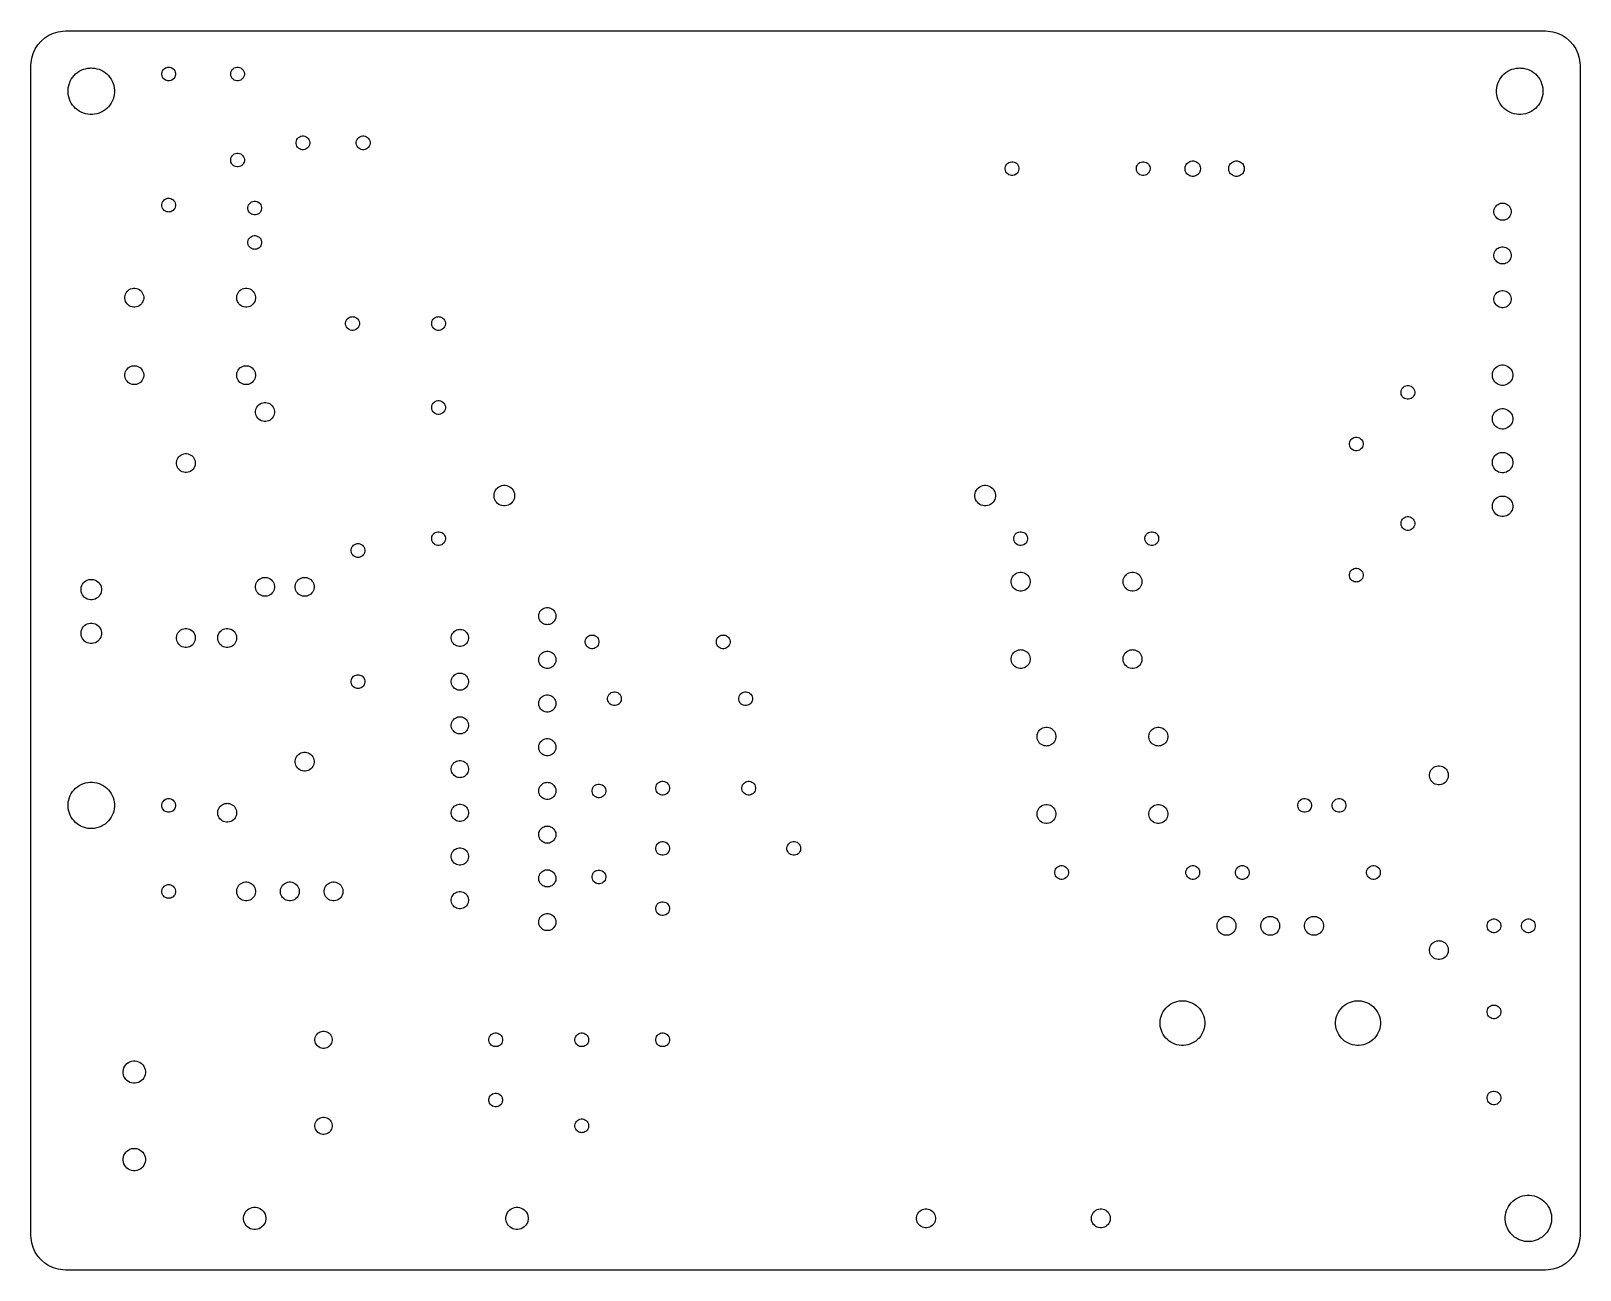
# Model space of a CAD drawing. Header units: millimetres. Extents: x 0 to 90, y 0 to 72.
import ezdxf

# ---------------------------------------------------------------- set-up
doc = ezdxf.new("R2010")
doc.units = ezdxf.units.MM
doc.layers.add('CUT', color=1, linetype='CONTINUOUS')

msp = doc.modelspace()

# ---------------------------------------------------------------- linework, layer by layer
at = {"layer": 'CUT'}
for points in [[(88.1429, 71.9975), (88.4257, 71.9568), (88.6998, 71.8763), (88.9597, 71.7576), (89.2001, 71.6031), (89.416, 71.416), (89.6031, 71.2001), (89.7576, 70.9597), (89.8763, 70.6998), (89.9568, 70.4257), (89.9975, 70.1429), (90, 70), (90, 2), (89.9975, 1.8571), (89.9568, 1.5743), (89.8763, 1.3002), (89.7576, 1.0403), (89.6031, 0.7999), (89.416, 0.584), (89.2001, 0.3969), (88.9597, 0.2424), (88.6998, 0.1237), (88.4257, 0.0432), (88.1429, 0.0025), (88, 0), (2, 0), (1.8571, 0.0025), (1.5743, 0.0432), (1.3002, 0.1237), (1.0403, 0.2424), (0.7999, 0.3969), (0.584, 0.584), (0.3969, 0.7999), (0.2424, 1.0403), (0.1237, 1.3002), (0.0432, 1.5743), (0.0025, 1.8571), (0, 2), (0, 70), (0.0025, 70.1429), (0.0432, 70.4257), (0.1237, 70.6998), (0.2424, 70.9597), (0.3969, 71.2001), (0.584, 71.416), (0.7999, 71.6031), (1.0403, 71.7576), (1.3002, 71.8763), (1.5743, 71.9568), (1.8571, 71.9975), (2, 72), (88, 72)], [(3.5662, 69.8484), (3.6981, 69.8354), (3.828, 69.8095), (3.9548, 69.7711), (4.0772, 69.7204), (4.194, 69.6579), (4.3042, 69.5843), (4.4066, 69.5003), (4.5003, 69.4066), (4.5843, 69.3042), (4.6579, 69.194), (4.7204, 69.0772), (4.7711, 68.9548), (4.8095, 68.828), (4.8354, 68.6981), (4.8484, 68.5662), (4.8484, 68.4338), (4.8354, 68.3019), (4.8095, 68.172), (4.7711, 68.0452), (4.7204, 67.9228), (4.6579, 67.806), (4.5843, 67.6958), (4.5003, 67.5934), (4.4066, 67.4997), (4.3042, 67.4157), (4.194, 67.3421), (4.0772, 67.2796), (3.9548, 67.2289), (3.828, 67.1905), (3.6981, 67.1646), (3.5662, 67.1516), (3.5, 67.15), (3.4338, 67.1516), (3.3019, 67.1646), (3.172, 67.1905), (3.0452, 67.2289), (2.9228, 67.2796), (2.806, 67.3421), (2.6958, 67.4157), (2.5934, 67.4997), (2.4997, 67.5934), (2.4157, 67.6958), (2.3421, 67.806), (2.2796, 67.9228), (2.2289, 68.0452), (2.1905, 68.172), (2.1646, 68.3019), (2.1516, 68.4338), (2.1516, 68.5662), (2.1646, 68.6981), (2.1905, 68.828), (2.2289, 68.9548), (2.2796, 69.0772), (2.3421, 69.194), (2.4157, 69.3042), (2.4997, 69.4066), (2.5934, 69.5003), (2.6958, 69.5843), (2.806, 69.6579), (2.9228, 69.7204), (3.0452, 69.7711), (3.172, 69.8095), (3.3019, 69.8354), (3.4338, 69.8484), (3.5, 69.85)], [(8.0392, 69.8981), (8.1161, 69.8828), (8.1886, 69.8528), (8.2538, 69.8092), (8.3092, 69.7538), (8.3528, 69.6886), (8.3828, 69.6161), (8.3981, 69.5392), (8.3981, 69.4608), (8.3828, 69.3839), (8.3528, 69.3114), (8.3092, 69.2462), (8.2538, 69.1908), (8.1886, 69.1472), (8.1161, 69.1172), (8.0392, 69.1019), (8, 69.1), (7.9608, 69.1019), (7.8839, 69.1172), (7.8114, 69.1472), (7.7462, 69.1908), (7.6908, 69.2462), (7.6472, 69.3114), (7.6172, 69.3839), (7.6019, 69.4608), (7.6019, 69.5392), (7.6172, 69.6161), (7.6472, 69.6886), (7.6908, 69.7538), (7.7462, 69.8092), (7.8114, 69.8528), (7.8839, 69.8828), (7.9608, 69.8981), (8, 69.9)], [(12.0392, 69.8981), (12.1161, 69.8828), (12.1886, 69.8528), (12.2538, 69.8092), (12.3092, 69.7538), (12.3528, 69.6886), (12.3828, 69.6161), (12.3981, 69.5392), (12.3981, 69.4608), (12.3828, 69.3839), (12.3528, 69.3114), (12.3092, 69.2462), (12.2538, 69.1908), (12.1886, 69.1472), (12.1161, 69.1172), (12.0392, 69.1019), (12, 69.1), (11.9608, 69.1019), (11.8839, 69.1172), (11.8114, 69.1472), (11.7462, 69.1908), (11.6908, 69.2462), (11.6472, 69.3114), (11.6172, 69.3839), (11.6019, 69.4608), (11.6019, 69.5392), (11.6172, 69.6161), (11.6472, 69.6886), (11.6908, 69.7538), (11.7462, 69.8092), (11.8114, 69.8528), (11.8839, 69.8828), (11.9608, 69.8981), (12, 69.9)], [(86.5662, 69.8484), (86.6981, 69.8354), (86.828, 69.8095), (86.9548, 69.7711), (87.0772, 69.7204), (87.194, 69.6579), (87.3042, 69.5843), (87.4066, 69.5003), (87.5003, 69.4066), (87.5843, 69.3042), (87.6579, 69.194), (87.7204, 69.0772), (87.7711, 68.9548), (87.8095, 68.828), (87.8354, 68.6981), (87.8484, 68.5662), (87.8484, 68.4338), (87.8354, 68.3019), (87.8095, 68.172), (87.7711, 68.0452), (87.7204, 67.9228), (87.6579, 67.806), (87.5843, 67.6958), (87.5003, 67.5934), (87.4066, 67.4997), (87.3042, 67.4157), (87.194, 67.3421), (87.0772, 67.2796), (86.9548, 67.2289), (86.828, 67.1905), (86.6981, 67.1646), (86.5662, 67.1516), (86.5, 67.15), (86.4338, 67.1516), (86.3019, 67.1646), (86.172, 67.1905), (86.0452, 67.2289), (85.9228, 67.2796), (85.806, 67.3421), (85.6958, 67.4157), (85.5934, 67.4997), (85.4997, 67.5934), (85.4157, 67.6958), (85.3421, 67.806), (85.2796, 67.9228), (85.2289, 68.0452), (85.1905, 68.172), (85.1646, 68.3019), (85.1516, 68.4338), (85.1516, 68.5662), (85.1646, 68.6981), (85.1905, 68.828), (85.2289, 68.9548), (85.2796, 69.0772), (85.3421, 69.194), (85.4157, 69.3042), (85.4997, 69.4066), (85.5934, 69.5003), (85.6958, 69.5843), (85.806, 69.6579), (85.9228, 69.7204), (86.0452, 69.7711), (86.172, 69.8095), (86.3019, 69.8354), (86.4338, 69.8484), (86.5, 69.85)], [(15.8392, 65.8981), (15.9161, 65.8828), (15.9886, 65.8528), (16.0538, 65.8092), (16.1092, 65.7538), (16.1528, 65.6886), (16.1828, 65.6161), (16.1981, 65.5392), (16.1981, 65.4608), (16.1828, 65.3839), (16.1528, 65.3114), (16.1092, 65.2462), (16.0538, 65.1908), (15.9886, 65.1472), (15.9161, 65.1172), (15.8392, 65.1019), (15.8, 65.1), (15.7608, 65.1019), (15.6839, 65.1172), (15.6114, 65.1472), (15.5462, 65.1908), (15.4908, 65.2462), (15.4472, 65.3114), (15.4172, 65.3839), (15.4019, 65.4608), (15.4019, 65.5392), (15.4172, 65.6161), (15.4472, 65.6886), (15.4908, 65.7538), (15.5462, 65.8092), (15.6114, 65.8528), (15.6839, 65.8828), (15.7608, 65.8981), (15.8, 65.9)], [(19.3392, 65.8981), (19.4161, 65.8828), (19.4886, 65.8528), (19.5538, 65.8092), (19.6092, 65.7538), (19.6528, 65.6886), (19.6828, 65.6161), (19.6981, 65.5392), (19.6981, 65.4608), (19.6828, 65.3839), (19.6528, 65.3114), (19.6092, 65.2462), (19.5538, 65.1908), (19.4886, 65.1472), (19.4161, 65.1172), (19.3392, 65.1019), (19.3, 65.1), (19.2608, 65.1019), (19.1839, 65.1172), (19.1114, 65.1472), (19.0462, 65.1908), (18.9908, 65.2462), (18.9472, 65.3114), (18.9172, 65.3839), (18.9019, 65.4608), (18.9019, 65.5392), (18.9172, 65.6161), (18.9472, 65.6886), (18.9908, 65.7538), (19.0462, 65.8092), (19.1114, 65.8528), (19.1839, 65.8828), (19.2608, 65.8981), (19.3, 65.9)], [(12.0392, 64.8981), (12.1161, 64.8828), (12.1886, 64.8528), (12.2538, 64.8092), (12.3092, 64.7538), (12.3528, 64.6886), (12.3828, 64.6161), (12.3981, 64.5392), (12.3981, 64.4608), (12.3828, 64.3839), (12.3528, 64.3114), (12.3092, 64.2462), (12.2538, 64.1908), (12.1886, 64.1472), (12.1161, 64.1172), (12.0392, 64.1019), (12, 64.1), (11.9608, 64.1019), (11.8839, 64.1172), (11.8114, 64.1472), (11.7462, 64.1908), (11.6908, 64.2462), (11.6472, 64.3114), (11.6172, 64.3839), (11.6019, 64.4608), (11.6019, 64.5392), (11.6172, 64.6161), (11.6472, 64.6886), (11.6908, 64.7538), (11.7462, 64.8092), (11.8114, 64.8528), (11.8839, 64.8828), (11.9608, 64.8981), (12, 64.9)], [(57.0392, 64.3981), (57.1161, 64.3828), (57.1886, 64.3528), (57.2538, 64.3092), (57.3092, 64.2538), (57.3528, 64.1886), (57.3828, 64.1161), (57.3981, 64.0392), (57.3981, 63.9608), (57.3828, 63.8839), (57.3528, 63.8114), (57.3092, 63.7462), (57.2538, 63.6908), (57.1886, 63.6472), (57.1161, 63.6172), (57.0392, 63.6019), (57, 63.6), (56.9608, 63.6019), (56.8839, 63.6172), (56.8114, 63.6472), (56.7462, 63.6908), (56.6908, 63.7462), (56.6472, 63.8114), (56.6172, 63.8839), (56.6019, 63.9608), (56.6019, 64.0392), (56.6172, 64.1161), (56.6472, 64.1886), (56.6908, 64.2538), (56.7462, 64.3092), (56.8114, 64.3528), (56.8839, 64.3828), (56.9608, 64.3981), (57, 64.4)], [(64.6592, 64.3981), (64.7361, 64.3828), (64.8086, 64.3528), (64.8738, 64.3092), (64.9292, 64.2538), (64.9728, 64.1886), (65.0028, 64.1161), (65.0181, 64.0392), (65.0181, 63.9608), (65.0028, 63.8839), (64.9728, 63.8114), (64.9292, 63.7462), (64.8738, 63.6908), (64.8086, 63.6472), (64.7361, 63.6172), (64.6592, 63.6019), (64.62, 63.6), (64.5808, 63.6019), (64.5039, 63.6172), (64.4314, 63.6472), (64.3662, 63.6908), (64.3108, 63.7462), (64.2672, 63.8114), (64.2372, 63.8839), (64.2219, 63.9608), (64.2219, 64.0392), (64.2372, 64.1161), (64.2672, 64.1886), (64.3108, 64.2538), (64.3662, 64.3092), (64.4314, 64.3528), (64.5039, 64.3828), (64.5808, 64.3981), (64.62, 64.4)], [(67.5353, 64.4486), (67.6051, 64.4376), (67.6722, 64.4157), (67.7351, 64.3837), (67.7923, 64.3422), (67.8422, 64.2923), (67.8837, 64.2351), (67.9157, 64.1722), (67.9376, 64.1051), (67.9486, 64.0353), (67.9486, 63.9647), (67.9376, 63.8949), (67.9157, 63.8278), (67.8837, 63.7649), (67.8422, 63.7077), (67.7923, 63.6578), (67.7351, 63.6163), (67.6722, 63.5843), (67.6051, 63.5624), (67.5353, 63.5514), (67.5, 63.55), (67.4647, 63.5514), (67.3949, 63.5624), (67.3278, 63.5843), (67.2649, 63.6163), (67.2077, 63.6578), (67.1578, 63.7077), (67.1163, 63.7649), (67.0843, 63.8278), (67.0624, 63.8949), (67.0514, 63.9647), (67.0514, 64.0353), (67.0624, 64.1051), (67.0843, 64.1722), (67.1163, 64.2351), (67.1578, 64.2923), (67.2077, 64.3422), (67.2649, 64.3837), (67.3278, 64.4157), (67.3949, 64.4376), (67.4647, 64.4486), (67.5, 64.45)], [(70.0753, 64.4486), (70.145, 64.4376), (70.2122, 64.4157), (70.2751, 64.3837), (70.3323, 64.3422), (70.3822, 64.2923), (70.4237, 64.2351), (70.4557, 64.1722), (70.4776, 64.1051), (70.4886, 64.0353), (70.4886, 63.9647), (70.4776, 63.8949), (70.4557, 63.8278), (70.4237, 63.7649), (70.3822, 63.7077), (70.3323, 63.6578), (70.2751, 63.6163), (70.2122, 63.5843), (70.145, 63.5624), (70.0753, 63.5514), (70.04, 63.55), (70.0047, 63.5514), (69.9349, 63.5624), (69.8678, 63.5843), (69.8049, 63.6163), (69.7477, 63.6578), (69.6978, 63.7077), (69.6563, 63.7649), (69.6243, 63.8278), (69.6024, 63.8949), (69.5914, 63.9647), (69.5914, 64.0353), (69.6024, 64.1051), (69.6243, 64.1722), (69.6563, 64.2351), (69.6978, 64.2923), (69.7477, 64.3422), (69.8049, 64.3837), (69.8678, 64.4157), (69.9349, 64.4376), (70.0047, 64.4486), (70.04, 64.45)], [(8.0392, 62.2781), (8.1161, 62.2628), (8.1886, 62.2328), (8.2538, 62.1892), (8.3092, 62.1338), (8.3528, 62.0686), (8.3828, 61.9961), (8.3981, 61.9192), (8.3981, 61.8408), (8.3828, 61.7639), (8.3528, 61.6914), (8.3092, 61.6262), (8.2538, 61.5708), (8.1886, 61.5272), (8.1161, 61.4972), (8.0392, 61.4819), (8, 61.48), (7.9608, 61.4819), (7.8839, 61.4972), (7.8114, 61.5272), (7.7462, 61.5708), (7.6908, 61.6262), (7.6472, 61.6914), (7.6172, 61.7639), (7.6019, 61.8408), (7.6019, 61.9192), (7.6172, 61.9961), (7.6472, 62.0686), (7.6908, 62.1338), (7.7462, 62.1892), (7.8114, 62.2328), (7.8839, 62.2628), (7.9608, 62.2781), (8, 62.28)], [(13.0392, 62.1081), (13.1161, 62.0928), (13.1886, 62.0628), (13.2538, 62.0192), (13.3092, 61.9638), (13.3528, 61.8986), (13.3828, 61.8261), (13.3981, 61.7492), (13.3981, 61.6708), (13.3828, 61.5939), (13.3528, 61.5214), (13.3092, 61.4562), (13.2538, 61.4008), (13.1886, 61.3572), (13.1161, 61.3272), (13.0392, 61.3119), (13, 61.31), (12.9608, 61.3119), (12.8839, 61.3272), (12.8114, 61.3572), (12.7462, 61.4008), (12.6908, 61.4562), (12.6472, 61.5214), (12.6172, 61.5939), (12.6019, 61.6708), (12.6019, 61.7492), (12.6172, 61.8261), (12.6472, 61.8986), (12.6908, 61.9638), (12.7462, 62.0192), (12.8114, 62.0628), (12.8839, 62.0928), (12.9608, 62.1081), (13, 62.11)], [(85.5392, 61.9985), (85.6167, 61.9862), (85.6913, 61.9619), (85.7612, 61.9263), (85.8247, 61.8802), (85.8802, 61.8247), (85.9263, 61.7612), (85.9619, 61.6913), (85.9862, 61.6167), (85.9985, 61.5392), (85.9985, 61.4608), (85.9862, 61.3833), (85.9619, 61.3087), (85.9263, 61.2388), (85.8802, 61.1753), (85.8247, 61.1198), (85.7612, 61.0737), (85.6913, 61.0381), (85.6167, 61.0138), (85.5392, 61.0015), (85.5, 61), (85.4608, 61.0015), (85.3833, 61.0138), (85.3087, 61.0381), (85.2388, 61.0737), (85.1753, 61.1198), (85.1198, 61.1753), (85.0737, 61.2388), (85.0381, 61.3087), (85.0138, 61.3833), (85.0015, 61.4608), (85.0015, 61.5392), (85.0138, 61.6167), (85.0381, 61.6913), (85.0737, 61.7612), (85.1198, 61.8247), (85.1753, 61.8802), (85.2388, 61.9263), (85.3087, 61.9619), (85.3833, 61.9862), (85.4608, 61.9985), (85.5, 62)], [(13.0392, 60.1081), (13.1161, 60.0928), (13.1886, 60.0628), (13.2538, 60.0192), (13.3092, 59.9638), (13.3528, 59.8986), (13.3828, 59.8261), (13.3981, 59.7492), (13.3981, 59.6708), (13.3828, 59.5939), (13.3528, 59.5214), (13.3092, 59.4562), (13.2538, 59.4008), (13.1886, 59.3572), (13.1161, 59.3272), (13.0392, 59.3119), (13, 59.31), (12.9608, 59.3119), (12.8839, 59.3272), (12.8114, 59.3572), (12.7462, 59.4008), (12.6908, 59.4562), (12.6472, 59.5214), (12.6172, 59.5939), (12.6019, 59.6708), (12.6019, 59.7492), (12.6172, 59.8261), (12.6472, 59.8986), (12.6908, 59.9638), (12.7462, 60.0192), (12.8114, 60.0628), (12.8839, 60.0928), (12.9608, 60.1081), (13, 60.11)], [(85.5392, 59.4585), (85.6167, 59.4462), (85.6913, 59.4219), (85.7612, 59.3863), (85.8247, 59.3402), (85.8802, 59.2847), (85.9263, 59.2212), (85.9619, 59.1513), (85.9862, 59.0767), (85.9985, 58.9992), (85.9985, 58.9208), (85.9862, 58.8433), (85.9619, 58.7687), (85.9263, 58.6988), (85.8802, 58.6353), (85.8247, 58.5798), (85.7612, 58.5337), (85.6913, 58.4981), (85.6167, 58.4738), (85.5392, 58.4615), (85.5, 58.46), (85.4608, 58.4615), (85.3833, 58.4738), (85.3087, 58.4981), (85.2388, 58.5337), (85.1753, 58.5798), (85.1198, 58.6353), (85.0737, 58.6988), (85.0381, 58.7687), (85.0138, 58.8433), (85.0015, 58.9208), (85.0015, 58.9992), (85.0138, 59.0767), (85.0381, 59.1513), (85.0737, 59.2212), (85.1198, 59.2847), (85.1753, 59.3402), (85.2388, 59.3863), (85.3087, 59.4219), (85.3833, 59.4462), (85.4608, 59.4585), (85.5, 59.46)], [(6.0432, 57.0483), (6.1284, 57.0348), (6.2105, 57.0081), (6.2874, 56.969), (6.3572, 56.9182), (6.4182, 56.8572), (6.469, 56.7874), (6.5081, 56.7105), (6.5348, 56.6284), (6.5483, 56.5432), (6.5483, 56.4568), (6.5348, 56.3716), (6.5081, 56.2895), (6.469, 56.2126), (6.4182, 56.1428), (6.3572, 56.0818), (6.2874, 56.031), (6.2105, 55.9919), (6.1284, 55.9652), (6.0432, 55.9517), (6, 55.95), (5.9568, 55.9517), (5.8716, 55.9652), (5.7895, 55.9919), (5.7126, 56.031), (5.6428, 56.0818), (5.5818, 56.1428), (5.531, 56.2126), (5.4919, 56.2895), (5.4652, 56.3716), (5.4517, 56.4568), (5.4517, 56.5432), (5.4652, 56.6284), (5.4919, 56.7105), (5.531, 56.7874), (5.5818, 56.8572), (5.6428, 56.9182), (5.7126, 56.969), (5.7895, 57.0081), (5.8716, 57.0348), (5.9568, 57.0483), (6, 57.05)], [(12.5432, 57.0483), (12.6284, 57.0348), (12.7105, 57.0081), (12.7874, 56.969), (12.8572, 56.9182), (12.9182, 56.8572), (12.969, 56.7874), (13.0081, 56.7105), (13.0348, 56.6284), (13.0483, 56.5432), (13.0483, 56.4568), (13.0348, 56.3716), (13.0081, 56.2895), (12.969, 56.2126), (12.9182, 56.1428), (12.8572, 56.0818), (12.7874, 56.031), (12.7105, 55.9919), (12.6284, 55.9652), (12.5432, 55.9517), (12.5, 55.95), (12.4568, 55.9517), (12.3716, 55.9652), (12.2895, 55.9919), (12.2126, 56.031), (12.1428, 56.0818), (12.0818, 56.1428), (12.031, 56.2126), (11.9919, 56.2895), (11.9652, 56.3716), (11.9517, 56.4568), (11.9517, 56.5432), (11.9652, 56.6284), (11.9919, 56.7105), (12.031, 56.7874), (12.0818, 56.8572), (12.1428, 56.9182), (12.2126, 56.969), (12.2895, 57.0081), (12.3716, 57.0348), (12.4568, 57.0483), (12.5, 57.05)], [(85.5392, 56.9185), (85.6167, 56.9062), (85.6913, 56.8819), (85.7612, 56.8463), (85.8247, 56.8002), (85.8802, 56.7447), (85.9263, 56.6812), (85.9619, 56.6113), (85.9862, 56.5367), (85.9985, 56.4592), (85.9985, 56.3808), (85.9862, 56.3033), (85.9619, 56.2287), (85.9263, 56.1588), (85.8802, 56.0953), (85.8247, 56.0398), (85.7612, 55.9937), (85.6913, 55.9581), (85.6167, 55.9338), (85.5392, 55.9215), (85.5, 55.92), (85.4608, 55.9215), (85.3833, 55.9338), (85.3087, 55.9581), (85.2388, 55.9937), (85.1753, 56.0398), (85.1198, 56.0953), (85.0737, 56.1588), (85.0381, 56.2287), (85.0138, 56.3033), (85.0015, 56.3808), (85.0015, 56.4592), (85.0138, 56.5367), (85.0381, 56.6113), (85.0737, 56.6812), (85.1198, 56.7447), (85.1753, 56.8002), (85.2388, 56.8463), (85.3087, 56.8819), (85.3833, 56.9062), (85.4608, 56.9185), (85.5, 56.92)], [(18.7192, 55.3981), (18.7961, 55.3828), (18.8686, 55.3528), (18.9338, 55.3092), (18.9892, 55.2538), (19.0328, 55.1886), (19.0628, 55.1161), (19.0781, 55.0392), (19.0781, 54.9608), (19.0628, 54.8839), (19.0328, 54.8114), (18.9892, 54.7462), (18.9338, 54.6908), (18.8686, 54.6472), (18.7961, 54.6172), (18.7192, 54.6019), (18.68, 54.6), (18.6408, 54.6019), (18.5639, 54.6172), (18.4914, 54.6472), (18.4262, 54.6908), (18.3708, 54.7462), (18.3272, 54.8114), (18.2972, 54.8839), (18.2819, 54.9608), (18.2819, 55.0392), (18.2972, 55.1161), (18.3272, 55.1886), (18.3708, 55.2538), (18.4262, 55.3092), (18.4914, 55.3528), (18.5639, 55.3828), (18.6408, 55.3981), (18.68, 55.4)], [(23.7192, 55.3981), (23.7961, 55.3828), (23.8686, 55.3528), (23.9338, 55.3092), (23.9892, 55.2538), (24.0328, 55.1886), (24.0628, 55.1161), (24.0781, 55.0392), (24.0781, 54.9608), (24.0628, 54.8839), (24.0328, 54.8114), (23.9892, 54.7462), (23.9338, 54.6908), (23.8686, 54.6472), (23.7961, 54.6172), (23.7192, 54.6019), (23.68, 54.6), (23.6408, 54.6019), (23.5639, 54.6172), (23.4914, 54.6472), (23.4262, 54.6908), (23.3708, 54.7462), (23.3272, 54.8114), (23.2972, 54.8839), (23.2819, 54.9608), (23.2819, 55.0392), (23.2972, 55.1161), (23.3272, 55.1886), (23.3708, 55.2538), (23.4262, 55.3092), (23.4914, 55.3528), (23.5639, 55.3828), (23.6408, 55.3981), (23.68, 55.4)], [(6.0432, 52.5483), (6.1284, 52.5348), (6.2105, 52.5081), (6.2874, 52.469), (6.3572, 52.4182), (6.4182, 52.3572), (6.469, 52.2874), (6.5081, 52.2105), (6.5348, 52.1284), (6.5483, 52.0432), (6.5483, 51.9568), (6.5348, 51.8716), (6.5081, 51.7895), (6.469, 51.7126), (6.4182, 51.6428), (6.3572, 51.5818), (6.2874, 51.531), (6.2105, 51.4919), (6.1284, 51.4652), (6.0432, 51.4517), (6, 51.45), (5.9568, 51.4517), (5.8716, 51.4652), (5.7895, 51.4919), (5.7126, 51.531), (5.6428, 51.5818), (5.5818, 51.6428), (5.531, 51.7126), (5.4919, 51.7895), (5.4652, 51.8716), (5.4517, 51.9568), (5.4517, 52.0432), (5.4652, 52.1284), (5.4919, 52.2105), (5.531, 52.2874), (5.5818, 52.3572), (5.6428, 52.4182), (5.7126, 52.469), (5.7895, 52.5081), (5.8716, 52.5348), (5.9568, 52.5483), (6, 52.55)], [(12.5432, 52.5483), (12.6284, 52.5348), (12.7105, 52.5081), (12.7874, 52.469), (12.8572, 52.4182), (12.9182, 52.3572), (12.969, 52.2874), (13.0081, 52.2105), (13.0348, 52.1284), (13.0483, 52.0432), (13.0483, 51.9568), (13.0348, 51.8716), (13.0081, 51.7895), (12.969, 51.7126), (12.9182, 51.6428), (12.8572, 51.5818), (12.7874, 51.531), (12.7105, 51.4919), (12.6284, 51.4652), (12.5432, 51.4517), (12.5, 51.45), (12.4568, 51.4517), (12.3716, 51.4652), (12.2895, 51.4919), (12.2126, 51.531), (12.1428, 51.5818), (12.0818, 51.6428), (12.031, 51.7126), (11.9919, 51.7895), (11.9652, 51.8716), (11.9517, 51.9568), (11.9517, 52.0432), (11.9652, 52.1284), (11.9919, 52.2105), (12.031, 52.2874), (12.0818, 52.3572), (12.1428, 52.4182), (12.2126, 52.469), (12.2895, 52.5081), (12.3716, 52.5348), (12.4568, 52.5483), (12.5, 52.55)], [(85.5467, 52.5932), (85.6389, 52.5786), (85.7277, 52.5497), (85.8109, 52.5073), (85.8864, 52.4524), (85.9524, 52.3864), (86.0073, 52.3109), (86.0497, 52.2277), (86.0786, 52.1389), (86.0932, 52.0467), (86.0932, 51.9533), (86.0786, 51.8611), (86.0497, 51.7723), (86.0073, 51.6891), (85.9524, 51.6136), (85.8864, 51.5476), (85.8109, 51.4927), (85.7277, 51.4503), (85.6389, 51.4214), (85.5467, 51.4068), (85.5, 51.405), (85.4533, 51.4068), (85.3611, 51.4214), (85.2723, 51.4503), (85.1891, 51.4927), (85.1136, 51.5476), (85.0476, 51.6136), (84.9927, 51.6891), (84.9503, 51.7723), (84.9214, 51.8611), (84.9068, 51.9533), (84.9068, 52.0467), (84.9214, 52.1389), (84.9503, 52.2277), (84.9927, 52.3109), (85.0476, 52.3864), (85.1136, 52.4524), (85.1891, 52.5073), (85.2723, 52.5497), (85.3611, 52.5786), (85.4533, 52.5932), (85.5, 52.595)], [(80.0392, 51.3981), (80.1161, 51.3828), (80.1886, 51.3528), (80.2538, 51.3092), (80.3092, 51.2538), (80.3528, 51.1886), (80.3828, 51.1161), (80.3981, 51.0392), (80.3981, 50.9608), (80.3828, 50.8839), (80.3528, 50.8114), (80.3092, 50.7462), (80.2538, 50.6908), (80.1886, 50.6472), (80.1161, 50.6172), (80.0392, 50.6019), (80, 50.6), (79.9608, 50.6019), (79.8839, 50.6172), (79.8114, 50.6472), (79.7462, 50.6908), (79.6908, 50.7462), (79.6472, 50.8114), (79.6172, 50.8839), (79.6019, 50.9608), (79.6019, 51.0392), (79.6172, 51.1161), (79.6472, 51.1886), (79.6908, 51.2538), (79.7462, 51.3092), (79.8114, 51.3528), (79.8839, 51.3828), (79.9608, 51.3981), (80, 51.4)], [(13.6432, 50.4083), (13.7284, 50.3948), (13.8105, 50.3681), (13.8874, 50.329), (13.9572, 50.2782), (14.0182, 50.2172), (14.069, 50.1474), (14.1081, 50.0705), (14.1348, 49.9884), (14.1483, 49.9032), (14.1483, 49.8168), (14.1348, 49.7316), (14.1081, 49.6495), (14.069, 49.5726), (14.0182, 49.5028), (13.9572, 49.4418), (13.8874, 49.391), (13.8105, 49.3519), (13.7284, 49.3252), (13.6432, 49.3117), (13.6, 49.31), (13.5568, 49.3117), (13.4716, 49.3252), (13.3895, 49.3519), (13.3126, 49.391), (13.2428, 49.4418), (13.1818, 49.5028), (13.131, 49.5726), (13.0919, 49.6495), (13.0652, 49.7316), (13.0517, 49.8168), (13.0517, 49.9032), (13.0652, 49.9884), (13.0919, 50.0705), (13.131, 50.1474), (13.1818, 50.2172), (13.2428, 50.2782), (13.3126, 50.329), (13.3895, 50.3681), (13.4716, 50.3948), (13.5568, 50.4083), (13.6, 50.41)], [(23.7192, 50.5181), (23.7961, 50.5028), (23.8686, 50.4728), (23.9338, 50.4292), (23.9892, 50.3738), (24.0328, 50.3086), (24.0628, 50.2361), (24.0781, 50.1592), (24.0781, 50.0808), (24.0628, 50.0039), (24.0328, 49.9314), (23.9892, 49.8662), (23.9338, 49.8108), (23.8686, 49.7672), (23.7961, 49.7372), (23.7192, 49.7219), (23.68, 49.72), (23.6408, 49.7219), (23.5639, 49.7372), (23.4914, 49.7672), (23.4262, 49.8108), (23.3708, 49.8662), (23.3272, 49.9314), (23.2972, 50.0039), (23.2819, 50.0808), (23.2819, 50.1592), (23.2972, 50.2361), (23.3272, 50.3086), (23.3708, 50.3738), (23.4262, 50.4292), (23.4914, 50.4728), (23.5639, 50.5028), (23.6408, 50.5181), (23.68, 50.52)], [(85.5467, 50.0532), (85.6389, 50.0386), (85.7277, 50.0097), (85.8109, 49.9673), (85.8864, 49.9124), (85.9524, 49.8464), (86.0073, 49.7709), (86.0497, 49.6877), (86.0786, 49.5989), (86.0932, 49.5067), (86.0932, 49.4133), (86.0786, 49.3211), (86.0497, 49.2323), (86.0073, 49.1491), (85.9524, 49.0736), (85.8864, 49.0076), (85.8109, 48.9527), (85.7277, 48.9103), (85.6389, 48.8814), (85.5467, 48.8668), (85.5, 48.865), (85.4533, 48.8668), (85.3611, 48.8814), (85.2723, 48.9103), (85.1891, 48.9527), (85.1136, 49.0076), (85.0476, 49.0736), (84.9927, 49.1491), (84.9503, 49.2323), (84.9214, 49.3211), (84.9068, 49.4133), (84.9068, 49.5067), (84.9214, 49.5989), (84.9503, 49.6877), (84.9927, 49.7709), (85.0476, 49.8464), (85.1136, 49.9124), (85.1891, 49.9673), (85.2723, 50.0097), (85.3611, 50.0386), (85.4533, 50.0532), (85.5, 50.055)], [(77.0392, 48.3981), (77.1161, 48.3828), (77.1886, 48.3528), (77.2538, 48.3092), (77.3092, 48.2538), (77.3528, 48.1886), (77.3828, 48.1161), (77.3981, 48.0392), (77.3981, 47.9608), (77.3828, 47.8839), (77.3528, 47.8114), (77.3092, 47.7462), (77.2538, 47.6908), (77.1886, 47.6472), (77.1161, 47.6172), (77.0392, 47.6019), (77, 47.6), (76.9608, 47.6019), (76.8839, 47.6172), (76.8114, 47.6472), (76.7462, 47.6908), (76.6908, 47.7462), (76.6472, 47.8114), (76.6172, 47.8839), (76.6019, 47.9608), (76.6019, 48.0392), (76.6172, 48.1161), (76.6472, 48.1886), (76.6908, 48.2538), (76.7462, 48.3092), (76.8114, 48.3528), (76.8839, 48.3828), (76.9608, 48.3981), (77, 48.4)], [(9.0432, 47.4383), (9.1284, 47.4248), (9.2105, 47.3981), (9.2874, 47.359), (9.3572, 47.3082), (9.4182, 47.2472), (9.469, 47.1774), (9.5081, 47.1005), (9.5348, 47.0184), (9.5483, 46.9332), (9.5483, 46.8468), (9.5348, 46.7616), (9.5081, 46.6795), (9.469, 46.6026), (9.4182, 46.5328), (9.3572, 46.4718), (9.2874, 46.421), (9.2105, 46.3819), (9.1284, 46.3552), (9.0432, 46.3417), (9, 46.34), (8.9568, 46.3417), (8.8716, 46.3552), (8.7895, 46.3819), (8.7126, 46.421), (8.6428, 46.4718), (8.5818, 46.5328), (8.531, 46.6026), (8.4919, 46.6795), (8.4652, 46.7616), (8.4517, 46.8468), (8.4517, 46.9332), (8.4652, 47.0184), (8.4919, 47.1005), (8.531, 47.1774), (8.5818, 47.2472), (8.6428, 47.3082), (8.7126, 47.359), (8.7895, 47.3981), (8.8716, 47.4248), (8.9568, 47.4383), (9, 47.44)], [(85.5467, 47.5132), (85.6389, 47.4986), (85.7277, 47.4697), (85.8109, 47.4273), (85.8864, 47.3724), (85.9524, 47.3064), (86.0073, 47.2309), (86.0497, 47.1477), (86.0786, 47.0589), (86.0932, 46.9667), (86.0932, 46.8733), (86.0786, 46.7811), (86.0497, 46.6923), (86.0073, 46.6091), (85.9524, 46.5336), (85.8864, 46.4676), (85.8109, 46.4127), (85.7277, 46.3703), (85.6389, 46.3414), (85.5467, 46.3268), (85.5, 46.325), (85.4533, 46.3268), (85.3611, 46.3414), (85.2723, 46.3703), (85.1891, 46.4127), (85.1136, 46.4676), (85.0476, 46.5336), (84.9927, 46.6091), (84.9503, 46.6923), (84.9214, 46.7811), (84.9068, 46.8733), (84.9068, 46.9667), (84.9214, 47.0589), (84.9503, 47.1477), (84.9927, 47.2309), (85.0476, 47.3064), (85.1136, 47.3724), (85.1891, 47.4273), (85.2723, 47.4697), (85.3611, 47.4986), (85.4533, 47.5132), (85.5, 47.515)], [(27.5471, 45.5982), (27.6401, 45.5834), (27.7296, 45.5543), (27.8135, 45.5116), (27.8897, 45.4562), (27.9562, 45.3897), (28.0116, 45.3135), (28.0543, 45.2296), (28.0834, 45.1401), (28.0982, 45.0471), (28.0982, 44.9529), (28.0834, 44.8599), (28.0543, 44.7704), (28.0116, 44.6865), (27.9562, 44.6103), (27.8897, 44.5438), (27.8135, 44.4884), (27.7296, 44.4457), (27.6401, 44.4166), (27.5471, 44.4018), (27.5, 44.4), (27.4529, 44.4018), (27.3599, 44.4166), (27.2704, 44.4457), (27.1865, 44.4884), (27.1103, 44.5438), (27.0438, 44.6103), (26.9884, 44.6865), (26.9457, 44.7704), (26.9166, 44.8599), (26.9018, 44.9529), (26.9018, 45.0471), (26.9166, 45.1401), (26.9457, 45.2296), (26.9884, 45.3135), (27.0438, 45.3897), (27.1103, 45.4562), (27.1865, 45.5116), (27.2704, 45.5543), (27.3599, 45.5834), (27.4529, 45.5982), (27.5, 45.6)], [(55.4871, 45.5982), (55.5801, 45.5834), (55.6696, 45.5543), (55.7535, 45.5116), (55.8297, 45.4562), (55.8962, 45.3897), (55.9516, 45.3135), (55.9943, 45.2296), (56.0234, 45.1401), (56.0382, 45.0471), (56.0382, 44.9529), (56.0234, 44.8599), (55.9943, 44.7704), (55.9516, 44.6865), (55.8962, 44.6103), (55.8297, 44.5438), (55.7535, 44.4884), (55.6696, 44.4457), (55.5801, 44.4166), (55.4871, 44.4018), (55.44, 44.4), (55.3929, 44.4018), (55.2999, 44.4166), (55.2104, 44.4457), (55.1265, 44.4884), (55.0503, 44.5438), (54.9838, 44.6103), (54.9284, 44.6865), (54.8857, 44.7704), (54.8566, 44.8599), (54.8418, 44.9529), (54.8418, 45.0471), (54.8566, 45.1401), (54.8857, 45.2296), (54.9284, 45.3135), (54.9838, 45.3897), (55.0503, 45.4562), (55.1265, 45.5116), (55.2104, 45.5543), (55.2999, 45.5834), (55.3929, 45.5982), (55.44, 45.6)], [(85.5467, 44.9732), (85.6389, 44.9586), (85.7277, 44.9297), (85.8109, 44.8873), (85.8864, 44.8324), (85.9524, 44.7664), (86.0073, 44.6909), (86.0497, 44.6077), (86.0786, 44.5189), (86.0932, 44.4267), (86.0932, 44.3333), (86.0786, 44.2411), (86.0497, 44.1523), (86.0073, 44.0691), (85.9524, 43.9936), (85.8864, 43.9276), (85.8109, 43.8727), (85.7277, 43.8303), (85.6389, 43.8014), (85.5467, 43.7868), (85.5, 43.785), (85.4533, 43.7868), (85.3611, 43.8014), (85.2723, 43.8303), (85.1891, 43.8727), (85.1136, 43.9276), (85.0476, 43.9936), (84.9927, 44.0691), (84.9503, 44.1523), (84.9214, 44.2411), (84.9068, 44.3333), (84.9068, 44.4267), (84.9214, 44.5189), (84.9503, 44.6077), (84.9927, 44.6909), (85.0476, 44.7664), (85.1136, 44.8324), (85.1891, 44.8873), (85.2723, 44.9297), (85.3611, 44.9586), (85.4533, 44.9732), (85.5, 44.975)], [(80.0392, 43.7781), (80.1161, 43.7628), (80.1886, 43.7328), (80.2538, 43.6892), (80.3092, 43.6338), (80.3528, 43.5686), (80.3828, 43.4961), (80.3981, 43.4192), (80.3981, 43.3408), (80.3828, 43.2639), (80.3528, 43.1914), (80.3092, 43.1262), (80.2538, 43.0708), (80.1886, 43.0272), (80.1161, 42.9972), (80.0392, 42.9819), (80, 42.98), (79.9608, 42.9819), (79.8839, 42.9972), (79.8114, 43.0272), (79.7462, 43.0708), (79.6908, 43.1262), (79.6472, 43.1914), (79.6172, 43.2639), (79.6019, 43.3408), (79.6019, 43.4192), (79.6172, 43.4961), (79.6472, 43.5686), (79.6908, 43.6338), (79.7462, 43.6892), (79.8114, 43.7328), (79.8839, 43.7628), (79.9608, 43.7781), (80, 43.78)], [(23.7192, 42.8981), (23.7961, 42.8828), (23.8686, 42.8528), (23.9338, 42.8092), (23.9892, 42.7538), (24.0328, 42.6886), (24.0628, 42.6161), (24.0781, 42.5392), (24.0781, 42.4608), (24.0628, 42.3839), (24.0328, 42.3114), (23.9892, 42.2462), (23.9338, 42.1908), (23.8686, 42.1472), (23.7961, 42.1172), (23.7192, 42.1019), (23.68, 42.1), (23.6408, 42.1019), (23.5639, 42.1172), (23.4914, 42.1472), (23.4262, 42.1908), (23.3708, 42.2462), (23.3272, 42.3114), (23.2972, 42.3839), (23.2819, 42.4608), (23.2819, 42.5392), (23.2972, 42.6161), (23.3272, 42.6886), (23.3708, 42.7538), (23.4262, 42.8092), (23.4914, 42.8528), (23.5639, 42.8828), (23.6408, 42.8981), (23.68, 42.9)], [(57.5392, 42.8981), (57.6161, 42.8828), (57.6886, 42.8528), (57.7538, 42.8092), (57.8092, 42.7538), (57.8528, 42.6886), (57.8828, 42.6161), (57.8981, 42.5392), (57.8981, 42.4608), (57.8828, 42.3839), (57.8528, 42.3114), (57.8092, 42.2462), (57.7538, 42.1908), (57.6886, 42.1472), (57.6161, 42.1172), (57.5392, 42.1019), (57.5, 42.1), (57.4608, 42.1019), (57.3839, 42.1172), (57.3114, 42.1472), (57.2462, 42.1908), (57.1908, 42.2462), (57.1472, 42.3114), (57.1172, 42.3839), (57.1019, 42.4608), (57.1019, 42.5392), (57.1172, 42.6161), (57.1472, 42.6886), (57.1908, 42.7538), (57.2462, 42.8092), (57.3114, 42.8528), (57.3839, 42.8828), (57.4608, 42.8981), (57.5, 42.9)], [(65.1592, 42.8981), (65.2361, 42.8828), (65.3086, 42.8528), (65.3738, 42.8092), (65.4292, 42.7538), (65.4728, 42.6886), (65.5028, 42.6161), (65.5181, 42.5392), (65.5181, 42.4608), (65.5028, 42.3839), (65.4728, 42.3114), (65.4292, 42.2462), (65.3738, 42.1908), (65.3086, 42.1472), (65.2361, 42.1172), (65.1592, 42.1019), (65.12, 42.1), (65.0808, 42.1019), (65.0039, 42.1172), (64.9314, 42.1472), (64.8662, 42.1908), (64.8108, 42.2462), (64.7672, 42.3114), (64.7372, 42.3839), (64.7219, 42.4608), (64.7219, 42.5392), (64.7372, 42.6161), (64.7672, 42.6886), (64.8108, 42.7538), (64.8662, 42.8092), (64.9314, 42.8528), (65.0039, 42.8828), (65.0808, 42.8981), (65.12, 42.9)], [(19.0392, 42.2081), (19.1161, 42.1928), (19.1886, 42.1628), (19.2538, 42.1192), (19.3092, 42.0638), (19.3528, 41.9986), (19.3828, 41.9261), (19.3981, 41.8492), (19.3981, 41.7708), (19.3828, 41.6939), (19.3528, 41.6214), (19.3092, 41.5562), (19.2538, 41.5008), (19.1886, 41.4572), (19.1161, 41.4272), (19.0392, 41.4119), (19, 41.41), (18.9608, 41.4119), (18.8839, 41.4272), (18.8114, 41.4572), (18.7462, 41.5008), (18.6908, 41.5562), (18.6472, 41.6214), (18.6172, 41.6939), (18.6019, 41.7708), (18.6019, 41.8492), (18.6172, 41.9261), (18.6472, 41.9986), (18.6908, 42.0638), (18.7462, 42.1192), (18.8114, 42.1628), (18.8839, 42.1928), (18.9608, 42.2081), (19, 42.21)], [(57.5432, 40.5483), (57.6284, 40.5348), (57.7105, 40.5081), (57.7874, 40.469), (57.8572, 40.4182), (57.9182, 40.3572), (57.969, 40.2874), (58.0081, 40.2105), (58.0348, 40.1284), (58.0483, 40.0432), (58.0483, 39.9568), (58.0348, 39.8716), (58.0081, 39.7895), (57.969, 39.7126), (57.9182, 39.6428), (57.8572, 39.5818), (57.7874, 39.531), (57.7105, 39.4919), (57.6284, 39.4652), (57.5432, 39.4517), (57.5, 39.45), (57.4568, 39.4517), (57.3716, 39.4652), (57.2895, 39.4919), (57.2126, 39.531), (57.1428, 39.5818), (57.0818, 39.6428), (57.031, 39.7126), (56.9919, 39.7895), (56.9652, 39.8716), (56.9517, 39.9568), (56.9517, 40.0432), (56.9652, 40.1284), (56.9919, 40.2105), (57.031, 40.2874), (57.0818, 40.3572), (57.1428, 40.4182), (57.2126, 40.469), (57.2895, 40.5081), (57.3716, 40.5348), (57.4568, 40.5483), (57.5, 40.55)], [(64.0432, 40.5483), (64.1284, 40.5348), (64.2105, 40.5081), (64.2874, 40.469), (64.3572, 40.4182), (64.4182, 40.3572), (64.469, 40.2874), (64.5081, 40.2105), (64.5348, 40.1284), (64.5483, 40.0432), (64.5483, 39.9568), (64.5348, 39.8716), (64.5081, 39.7895), (64.469, 39.7126), (64.4182, 39.6428), (64.3572, 39.5818), (64.2874, 39.531), (64.2105, 39.4919), (64.1284, 39.4652), (64.0432, 39.4517), (64, 39.45), (63.9568, 39.4517), (63.8716, 39.4652), (63.7895, 39.4919), (63.7126, 39.531), (63.6428, 39.5818), (63.5818, 39.6428), (63.531, 39.7126), (63.4919, 39.7895), (63.4652, 39.8716), (63.4517, 39.9568), (63.4517, 40.0432), (63.4652, 40.1284), (63.4919, 40.2105), (63.531, 40.2874), (63.5818, 40.3572), (63.6428, 40.4182), (63.7126, 40.469), (63.7895, 40.5081), (63.8716, 40.5348), (63.9568, 40.5483), (64, 40.55)], [(77.0392, 40.7781), (77.1161, 40.7628), (77.1886, 40.7328), (77.2538, 40.6892), (77.3092, 40.6338), (77.3528, 40.5686), (77.3828, 40.4961), (77.3981, 40.4192), (77.3981, 40.3408), (77.3828, 40.2639), (77.3528, 40.1914), (77.3092, 40.1262), (77.2538, 40.0708), (77.1886, 40.0272), (77.1161, 39.9972), (77.0392, 39.9819), (77, 39.98), (76.9608, 39.9819), (76.8839, 39.9972), (76.8114, 40.0272), (76.7462, 40.0708), (76.6908, 40.1262), (76.6472, 40.1914), (76.6172, 40.2639), (76.6019, 40.3408), (76.6019, 40.4192), (76.6172, 40.4961), (76.6472, 40.5686), (76.6908, 40.6338), (76.7462, 40.6892), (76.8114, 40.7328), (76.8839, 40.7628), (76.9608, 40.7781), (77, 40.78)], [(3.5467, 40.1332), (3.6389, 40.1186), (3.7277, 40.0897), (3.8109, 40.0473), (3.8864, 39.9924), (3.9524, 39.9264), (4.0073, 39.8509), (4.0497, 39.7677), (4.0786, 39.6789), (4.0932, 39.5867), (4.0932, 39.4933), (4.0786, 39.4011), (4.0497, 39.3123), (4.0073, 39.2291), (3.9524, 39.1536), (3.8864, 39.0876), (3.8109, 39.0327), (3.7277, 38.9903), (3.6389, 38.9614), (3.5467, 38.9468), (3.5, 38.945), (3.4533, 38.9468), (3.3611, 38.9614), (3.2723, 38.9903), (3.1891, 39.0327), (3.1136, 39.0876), (3.0476, 39.1536), (2.9927, 39.2291), (2.9503, 39.3123), (2.9214, 39.4011), (2.9068, 39.4933), (2.9068, 39.5867), (2.9214, 39.6789), (2.9503, 39.7677), (2.9927, 39.8509), (3.0476, 39.9264), (3.1136, 39.9924), (3.1891, 40.0473), (3.2723, 40.0897), (3.3611, 40.1186), (3.4533, 40.1332), (3.5, 40.135)], [(13.6432, 40.2483), (13.7284, 40.2348), (13.8105, 40.2081), (13.8874, 40.169), (13.9572, 40.1182), (14.0182, 40.0572), (14.069, 39.9874), (14.1081, 39.9105), (14.1348, 39.8284), (14.1483, 39.7432), (14.1483, 39.6568), (14.1348, 39.5716), (14.1081, 39.4895), (14.069, 39.4126), (14.0182, 39.3428), (13.9572, 39.2818), (13.8874, 39.231), (13.8105, 39.1919), (13.7284, 39.1652), (13.6432, 39.1517), (13.6, 39.15), (13.5568, 39.1517), (13.4716, 39.1652), (13.3895, 39.1919), (13.3126, 39.231), (13.2428, 39.2818), (13.1818, 39.3428), (13.131, 39.4126), (13.0919, 39.4895), (13.0652, 39.5716), (13.0517, 39.6568), (13.0517, 39.7432), (13.0652, 39.8284), (13.0919, 39.9105), (13.131, 39.9874), (13.1818, 40.0572), (13.2428, 40.1182), (13.3126, 40.169), (13.3895, 40.2081), (13.4716, 40.2348), (13.5568, 40.2483), (13.6, 40.25)], [(15.9432, 40.2483), (16.0284, 40.2348), (16.1105, 40.2081), (16.1874, 40.169), (16.2572, 40.1182), (16.3182, 40.0572), (16.369, 39.9874), (16.4081, 39.9105), (16.4348, 39.8284), (16.4483, 39.7432), (16.4483, 39.6568), (16.4348, 39.5716), (16.4081, 39.4895), (16.369, 39.4126), (16.3182, 39.3428), (16.2572, 39.2818), (16.1874, 39.231), (16.1105, 39.1919), (16.0284, 39.1652), (15.9432, 39.1517), (15.9, 39.15), (15.8568, 39.1517), (15.7716, 39.1652), (15.6895, 39.1919), (15.6126, 39.231), (15.5428, 39.2818), (15.4818, 39.3428), (15.431, 39.4126), (15.3919, 39.4895), (15.3652, 39.5716), (15.3517, 39.6568), (15.3517, 39.7432), (15.3652, 39.8284), (15.3919, 39.9105), (15.431, 39.9874), (15.4818, 40.0572), (15.5428, 40.1182), (15.6126, 40.169), (15.6895, 40.2081), (15.7716, 40.2348), (15.8568, 40.2483), (15.9, 40.25)], [(30.0392, 38.4985), (30.1167, 38.4862), (30.1913, 38.4619), (30.2612, 38.4263), (30.3247, 38.3802), (30.3802, 38.3247), (30.4263, 38.2612), (30.4619, 38.1913), (30.4862, 38.1167), (30.4985, 38.0392), (30.4985, 37.9608), (30.4862, 37.8833), (30.4619, 37.8087), (30.4263, 37.7388), (30.3802, 37.6753), (30.3247, 37.6198), (30.2612, 37.5737), (30.1913, 37.5381), (30.1167, 37.5138), (30.0392, 37.5015), (30, 37.5), (29.9608, 37.5015), (29.8833, 37.5138), (29.8087, 37.5381), (29.7388, 37.5737), (29.6753, 37.6198), (29.6198, 37.6753), (29.5737, 37.7388), (29.5381, 37.8087), (29.5138, 37.8833), (29.5015, 37.9608), (29.5015, 38.0392), (29.5138, 38.1167), (29.5381, 38.1913), (29.5737, 38.2612), (29.6198, 38.3247), (29.6753, 38.3802), (29.7388, 38.4263), (29.8087, 38.4619), (29.8833, 38.4862), (29.9608, 38.4985), (30, 38.5)], [(3.5467, 37.5932), (3.6389, 37.5786), (3.7277, 37.5497), (3.8109, 37.5073), (3.8864, 37.4524), (3.9524, 37.3864), (4.0073, 37.3109), (4.0497, 37.2277), (4.0786, 37.1389), (4.0932, 37.0467), (4.0932, 36.9533), (4.0786, 36.8611), (4.0497, 36.7723), (4.0073, 36.6891), (3.9524, 36.6136), (3.8864, 36.5476), (3.8109, 36.4927), (3.7277, 36.4503), (3.6389, 36.4214), (3.5467, 36.4068), (3.5, 36.405), (3.4533, 36.4068), (3.3611, 36.4214), (3.2723, 36.4503), (3.1891, 36.4927), (3.1136, 36.5476), (3.0476, 36.6136), (2.9927, 36.6891), (2.9503, 36.7723), (2.9214, 36.8611), (2.9068, 36.9533), (2.9068, 37.0467), (2.9214, 37.1389), (2.9503, 37.2277), (2.9927, 37.3109), (3.0476, 37.3864), (3.1136, 37.4524), (3.1891, 37.5073), (3.2723, 37.5497), (3.3611, 37.5786), (3.4533, 37.5932), (3.5, 37.595)], [(9.0432, 37.2783), (9.1284, 37.2648), (9.2105, 37.2381), (9.2874, 37.199), (9.3572, 37.1482), (9.4182, 37.0872), (9.469, 37.0174), (9.5081, 36.9405), (9.5348, 36.8584), (9.5483, 36.7732), (9.5483, 36.6868), (9.5348, 36.6016), (9.5081, 36.5195), (9.469, 36.4426), (9.4182, 36.3728), (9.3572, 36.3118), (9.2874, 36.261), (9.2105, 36.2219), (9.1284, 36.1952), (9.0432, 36.1817), (9, 36.18), (8.9568, 36.1817), (8.8716, 36.1952), (8.7895, 36.2219), (8.7126, 36.261), (8.6428, 36.3118), (8.5818, 36.3728), (8.531, 36.4426), (8.4919, 36.5195), (8.4652, 36.6016), (8.4517, 36.6868), (8.4517, 36.7732), (8.4652, 36.8584), (8.4919, 36.9405), (8.531, 37.0174), (8.5818, 37.0872), (8.6428, 37.1482), (8.7126, 37.199), (8.7895, 37.2381), (8.8716, 37.2648), (8.9568, 37.2783), (9, 37.28)], [(11.4432, 37.2783), (11.5284, 37.2648), (11.6105, 37.2381), (11.6874, 37.199), (11.7572, 37.1482), (11.8182, 37.0872), (11.869, 37.0174), (11.9081, 36.9405), (11.9348, 36.8584), (11.9483, 36.7732), (11.9483, 36.6868), (11.9348, 36.6016), (11.9081, 36.5195), (11.869, 36.4426), (11.8182, 36.3728), (11.7572, 36.3118), (11.6874, 36.261), (11.6105, 36.2219), (11.5284, 36.1952), (11.4432, 36.1817), (11.4, 36.18), (11.3568, 36.1817), (11.2716, 36.1952), (11.1895, 36.2219), (11.1126, 36.261), (11.0428, 36.3118), (10.9818, 36.3728), (10.931, 36.4426), (10.8919, 36.5195), (10.8652, 36.6016), (10.8517, 36.6868), (10.8517, 36.7732), (10.8652, 36.8584), (10.8919, 36.9405), (10.931, 37.0174), (10.9818, 37.0872), (11.0428, 37.1482), (11.1126, 37.199), (11.1895, 37.2381), (11.2716, 37.2648), (11.3568, 37.2783), (11.4, 37.28)], [(24.9592, 37.2285), (25.0367, 37.2162), (25.1113, 37.1919), (25.1812, 37.1563), (25.2447, 37.1102), (25.3002, 37.0547), (25.3463, 36.9912), (25.3819, 36.9213), (25.4062, 36.8467), (25.4185, 36.7692), (25.4185, 36.6908), (25.4062, 36.6133), (25.3819, 36.5387), (25.3463, 36.4688), (25.3002, 36.4053), (25.2447, 36.3498), (25.1812, 36.3037), (25.1113, 36.2681), (25.0367, 36.2438), (24.9592, 36.2315), (24.92, 36.23), (24.8808, 36.2315), (24.8033, 36.2438), (24.7287, 36.2681), (24.6588, 36.3037), (24.5953, 36.3498), (24.5398, 36.4053), (24.4937, 36.4688), (24.4581, 36.5387), (24.4338, 36.6133), (24.4215, 36.6908), (24.4215, 36.7692), (24.4338, 36.8467), (24.4581, 36.9213), (24.4937, 36.9912), (24.5398, 37.0547), (24.5953, 37.1102), (24.6588, 37.1563), (24.7287, 37.1919), (24.8033, 37.2162), (24.8808, 37.2285), (24.92, 37.23)], [(32.6392, 36.8981), (32.7161, 36.8828), (32.7886, 36.8528), (32.8538, 36.8092), (32.9092, 36.7538), (32.9528, 36.6886), (32.9828, 36.6161), (32.9981, 36.5392), (32.9981, 36.4608), (32.9828, 36.3839), (32.9528, 36.3114), (32.9092, 36.2462), (32.8538, 36.1908), (32.7886, 36.1472), (32.7161, 36.1172), (32.6392, 36.1019), (32.6, 36.1), (32.5608, 36.1019), (32.4839, 36.1172), (32.4114, 36.1472), (32.3462, 36.1908), (32.2908, 36.2462), (32.2472, 36.3114), (32.2172, 36.3839), (32.2019, 36.4608), (32.2019, 36.5392), (32.2172, 36.6161), (32.2472, 36.6886), (32.2908, 36.7538), (32.3462, 36.8092), (32.4114, 36.8528), (32.4839, 36.8828), (32.5608, 36.8981), (32.6, 36.9)], [(40.2592, 36.8981), (40.3361, 36.8828), (40.4086, 36.8528), (40.4738, 36.8092), (40.5292, 36.7538), (40.5728, 36.6886), (40.6028, 36.6161), (40.6181, 36.5392), (40.6181, 36.4608), (40.6028, 36.3839), (40.5728, 36.3114), (40.5292, 36.2462), (40.4738, 36.1908), (40.4086, 36.1472), (40.3361, 36.1172), (40.2592, 36.1019), (40.22, 36.1), (40.1808, 36.1019), (40.1039, 36.1172), (40.0314, 36.1472), (39.9662, 36.1908), (39.9108, 36.2462), (39.8672, 36.3114), (39.8372, 36.3839), (39.8219, 36.4608), (39.8219, 36.5392), (39.8372, 36.6161), (39.8672, 36.6886), (39.9108, 36.7538), (39.9662, 36.8092), (40.0314, 36.8528), (40.1039, 36.8828), (40.1808, 36.8981), (40.22, 36.9)], [(57.5432, 36.0483), (57.6284, 36.0348), (57.7105, 36.0081), (57.7874, 35.969), (57.8572, 35.9182), (57.9182, 35.8572), (57.969, 35.7874), (58.0081, 35.7105), (58.0348, 35.6284), (58.0483, 35.5432), (58.0483, 35.4568), (58.0348, 35.3716), (58.0081, 35.2895), (57.969, 35.2126), (57.9182, 35.1428), (57.8572, 35.0818), (57.7874, 35.031), (57.7105, 34.9919), (57.6284, 34.9652), (57.5432, 34.9517), (57.5, 34.95), (57.4568, 34.9517), (57.3716, 34.9652), (57.2895, 34.9919), (57.2126, 35.031), (57.1428, 35.0818), (57.0818, 35.1428), (57.031, 35.2126), (56.9919, 35.2895), (56.9652, 35.3716), (56.9517, 35.4568), (56.9517, 35.5432), (56.9652, 35.6284), (56.9919, 35.7105), (57.031, 35.7874), (57.0818, 35.8572), (57.1428, 35.9182), (57.2126, 35.969), (57.2895, 36.0081), (57.3716, 36.0348), (57.4568, 36.0483), (57.5, 36.05)], [(64.0432, 36.0483), (64.1284, 36.0348), (64.2105, 36.0081), (64.2874, 35.969), (64.3572, 35.9182), (64.4182, 35.8572), (64.469, 35.7874), (64.5081, 35.7105), (64.5348, 35.6284), (64.5483, 35.5432), (64.5483, 35.4568), (64.5348, 35.3716), (64.5081, 35.2895), (64.469, 35.2126), (64.4182, 35.1428), (64.3572, 35.0818), (64.2874, 35.031), (64.2105, 34.9919), (64.1284, 34.9652), (64.0432, 34.9517), (64, 34.95), (63.9568, 34.9517), (63.8716, 34.9652), (63.7895, 34.9919), (63.7126, 35.031), (63.6428, 35.0818), (63.5818, 35.1428), (63.531, 35.2126), (63.4919, 35.2895), (63.4652, 35.3716), (63.4517, 35.4568), (63.4517, 35.5432), (63.4652, 35.6284), (63.4919, 35.7105), (63.531, 35.7874), (63.5818, 35.8572), (63.6428, 35.9182), (63.7126, 35.969), (63.7895, 36.0081), (63.8716, 36.0348), (63.9568, 36.0483), (64, 36.05)], [(30.0392, 35.9585), (30.1167, 35.9462), (30.1913, 35.9219), (30.2612, 35.8863), (30.3247, 35.8402), (30.3802, 35.7847), (30.4263, 35.7212), (30.4619, 35.6513), (30.4862, 35.5767), (30.4985, 35.4992), (30.4985, 35.4208), (30.4862, 35.3433), (30.4619, 35.2687), (30.4263, 35.1988), (30.3802, 35.1353), (30.3247, 35.0798), (30.2612, 35.0337), (30.1913, 34.9981), (30.1167, 34.9738), (30.0392, 34.9615), (30, 34.96), (29.9608, 34.9615), (29.8833, 34.9738), (29.8087, 34.9981), (29.7388, 35.0337), (29.6753, 35.0798), (29.6198, 35.1353), (29.5737, 35.1988), (29.5381, 35.2687), (29.5138, 35.3433), (29.5015, 35.4208), (29.5015, 35.4992), (29.5138, 35.5767), (29.5381, 35.6513), (29.5737, 35.7212), (29.6198, 35.7847), (29.6753, 35.8402), (29.7388, 35.8863), (29.8087, 35.9219), (29.8833, 35.9462), (29.9608, 35.9585), (30, 35.96)], [(19.0392, 34.5881), (19.1161, 34.5728), (19.1886, 34.5428), (19.2538, 34.4992), (19.3092, 34.4438), (19.3528, 34.3786), (19.3828, 34.3061), (19.3981, 34.2292), (19.3981, 34.1508), (19.3828, 34.0739), (19.3528, 34.0014), (19.3092, 33.9362), (19.2538, 33.8808), (19.1886, 33.8372), (19.1161, 33.8072), (19.0392, 33.7919), (19, 33.79), (18.9608, 33.7919), (18.8839, 33.8072), (18.8114, 33.8372), (18.7462, 33.8808), (18.6908, 33.9362), (18.6472, 34.0014), (18.6172, 34.0739), (18.6019, 34.1508), (18.6019, 34.2292), (18.6172, 34.3061), (18.6472, 34.3786), (18.6908, 34.4438), (18.7462, 34.4992), (18.8114, 34.5428), (18.8839, 34.5728), (18.9608, 34.5881), (19, 34.59)], [(24.9592, 34.6885), (25.0367, 34.6762), (25.1113, 34.6519), (25.1812, 34.6163), (25.2447, 34.5702), (25.3002, 34.5147), (25.3463, 34.4512), (25.3819, 34.3813), (25.4062, 34.3067), (25.4185, 34.2292), (25.4185, 34.1508), (25.4062, 34.0733), (25.3819, 33.9987), (25.3463, 33.9288), (25.3002, 33.8653), (25.2447, 33.8098), (25.1812, 33.7637), (25.1113, 33.7281), (25.0367, 33.7038), (24.9592, 33.6915), (24.92, 33.69), (24.8808, 33.6915), (24.8033, 33.7038), (24.7287, 33.7281), (24.6588, 33.7637), (24.5953, 33.8098), (24.5398, 33.8653), (24.4937, 33.9288), (24.4581, 33.9987), (24.4338, 34.0733), (24.4215, 34.1508), (24.4215, 34.2292), (24.4338, 34.3067), (24.4581, 34.3813), (24.4937, 34.4512), (24.5398, 34.5147), (24.5953, 34.5702), (24.6588, 34.6163), (24.7287, 34.6519), (24.8033, 34.6762), (24.8808, 34.6885), (24.92, 34.69)], [(30.0392, 33.4185), (30.1167, 33.4062), (30.1913, 33.3819), (30.2612, 33.3463), (30.3247, 33.3002), (30.3802, 33.2447), (30.4263, 33.1812), (30.4619, 33.1113), (30.4862, 33.0367), (30.4985, 32.9592), (30.4985, 32.8808), (30.4862, 32.8033), (30.4619, 32.7287), (30.4263, 32.6588), (30.3802, 32.5953), (30.3247, 32.5398), (30.2612, 32.4937), (30.1913, 32.4581), (30.1167, 32.4338), (30.0392, 32.4215), (30, 32.42), (29.9608, 32.4215), (29.8833, 32.4338), (29.8087, 32.4581), (29.7388, 32.4937), (29.6753, 32.5398), (29.6198, 32.5953), (29.5737, 32.6588), (29.5381, 32.7287), (29.5138, 32.8033), (29.5015, 32.8808), (29.5015, 32.9592), (29.5138, 33.0367), (29.5381, 33.1113), (29.5737, 33.1812), (29.6198, 33.2447), (29.6753, 33.3002), (29.7388, 33.3463), (29.8087, 33.3819), (29.8833, 33.4062), (29.9608, 33.4185), (30, 33.42)], [(33.9392, 33.5981), (34.0161, 33.5828), (34.0886, 33.5528), (34.1538, 33.5092), (34.2092, 33.4538), (34.2528, 33.3886), (34.2828, 33.3161), (34.2981, 33.2392), (34.2981, 33.1608), (34.2828, 33.0839), (34.2528, 33.0114), (34.2092, 32.9462), (34.1538, 32.8908), (34.0886, 32.8472), (34.0161, 32.8172), (33.9392, 32.8019), (33.9, 32.8), (33.8608, 32.8019), (33.7839, 32.8172), (33.7114, 32.8472), (33.6462, 32.8908), (33.5908, 32.9462), (33.5472, 33.0114), (33.5172, 33.0839), (33.5019, 33.1608), (33.5019, 33.2392), (33.5172, 33.3161), (33.5472, 33.3886), (33.5908, 33.4538), (33.6462, 33.5092), (33.7114, 33.5528), (33.7839, 33.5828), (33.8608, 33.5981), (33.9, 33.6)], [(41.5592, 33.5981), (41.6361, 33.5828), (41.7086, 33.5528), (41.7738, 33.5092), (41.8292, 33.4538), (41.8728, 33.3886), (41.9028, 33.3161), (41.9181, 33.2392), (41.9181, 33.1608), (41.9028, 33.0839), (41.8728, 33.0114), (41.8292, 32.9462), (41.7738, 32.8908), (41.7086, 32.8472), (41.6361, 32.8172), (41.5592, 32.8019), (41.52, 32.8), (41.4808, 32.8019), (41.4039, 32.8172), (41.3314, 32.8472), (41.2662, 32.8908), (41.2108, 32.9462), (41.1672, 33.0114), (41.1372, 33.0839), (41.1219, 33.1608), (41.1219, 33.2392), (41.1372, 33.3161), (41.1672, 33.3886), (41.2108, 33.4538), (41.2662, 33.5092), (41.3314, 33.5528), (41.4039, 33.5828), (41.4808, 33.5981), (41.52, 33.6)], [(24.9592, 32.1485), (25.0367, 32.1362), (25.1113, 32.1119), (25.1812, 32.0763), (25.2447, 32.0302), (25.3002, 31.9747), (25.3463, 31.9112), (25.3819, 31.8413), (25.4062, 31.7667), (25.4185, 31.6892), (25.4185, 31.6108), (25.4062, 31.5333), (25.3819, 31.4587), (25.3463, 31.3888), (25.3002, 31.3253), (25.2447, 31.2698), (25.1812, 31.2237), (25.1113, 31.1881), (25.0367, 31.1638), (24.9592, 31.1515), (24.92, 31.15), (24.8808, 31.1515), (24.8033, 31.1638), (24.7287, 31.1881), (24.6588, 31.2237), (24.5953, 31.2698), (24.5398, 31.3253), (24.4937, 31.3888), (24.4581, 31.4587), (24.4338, 31.5333), (24.4215, 31.6108), (24.4215, 31.6892), (24.4338, 31.7667), (24.4581, 31.8413), (24.4937, 31.9112), (24.5398, 31.9747), (24.5953, 32.0302), (24.6588, 32.0763), (24.7287, 32.1119), (24.8033, 32.1362), (24.8808, 32.1485), (24.92, 32.15)], [(59.0432, 31.5483), (59.1284, 31.5348), (59.2105, 31.5081), (59.2874, 31.469), (59.3572, 31.4182), (59.4182, 31.3572), (59.469, 31.2874), (59.5081, 31.2105), (59.5348, 31.1284), (59.5483, 31.0432), (59.5483, 30.9568), (59.5348, 30.8716), (59.5081, 30.7895), (59.469, 30.7126), (59.4182, 30.6428), (59.3572, 30.5818), (59.2874, 30.531), (59.2105, 30.4919), (59.1284, 30.4652), (59.0432, 30.4517), (59, 30.45), (58.9568, 30.4517), (58.8716, 30.4652), (58.7895, 30.4919), (58.7126, 30.531), (58.6428, 30.5818), (58.5818, 30.6428), (58.531, 30.7126), (58.4919, 30.7895), (58.4652, 30.8716), (58.4517, 30.9568), (58.4517, 31.0432), (58.4652, 31.1284), (58.4919, 31.2105), (58.531, 31.2874), (58.5818, 31.3572), (58.6428, 31.4182), (58.7126, 31.469), (58.7895, 31.5081), (58.8716, 31.5348), (58.9568, 31.5483), (59, 31.55)], [(65.5432, 31.5483), (65.6284, 31.5348), (65.7105, 31.5081), (65.7874, 31.469), (65.8572, 31.4182), (65.9182, 31.3572), (65.969, 31.2874), (66.0081, 31.2105), (66.0348, 31.1284), (66.0483, 31.0432), (66.0483, 30.9568), (66.0348, 30.8716), (66.0081, 30.7895), (65.969, 30.7126), (65.9182, 30.6428), (65.8572, 30.5818), (65.7874, 30.531), (65.7105, 30.4919), (65.6284, 30.4652), (65.5432, 30.4517), (65.5, 30.45), (65.4568, 30.4517), (65.3716, 30.4652), (65.2895, 30.4919), (65.2126, 30.531), (65.1428, 30.5818), (65.0818, 30.6428), (65.031, 30.7126), (64.9919, 30.7895), (64.9652, 30.8716), (64.9517, 30.9568), (64.9517, 31.0432), (64.9652, 31.1284), (64.9919, 31.2105), (65.031, 31.2874), (65.0818, 31.3572), (65.1428, 31.4182), (65.2126, 31.469), (65.2895, 31.5081), (65.3716, 31.5348), (65.4568, 31.5483), (65.5, 31.55)], [(30.0392, 30.8785), (30.1167, 30.8662), (30.1913, 30.8419), (30.2612, 30.8063), (30.3247, 30.7602), (30.3802, 30.7047), (30.4263, 30.6412), (30.4619, 30.5713), (30.4862, 30.4967), (30.4985, 30.4192), (30.4985, 30.3408), (30.4862, 30.2633), (30.4619, 30.1887), (30.4263, 30.1188), (30.3802, 30.0553), (30.3247, 29.9998), (30.2612, 29.9537), (30.1913, 29.9181), (30.1167, 29.8938), (30.0392, 29.8815), (30, 29.88), (29.9608, 29.8815), (29.8833, 29.8938), (29.8087, 29.9181), (29.7388, 29.9537), (29.6753, 29.9998), (29.6198, 30.0553), (29.5737, 30.1188), (29.5381, 30.1887), (29.5138, 30.2633), (29.5015, 30.3408), (29.5015, 30.4192), (29.5138, 30.4967), (29.5381, 30.5713), (29.5737, 30.6412), (29.6198, 30.7047), (29.6753, 30.7602), (29.7388, 30.8063), (29.8087, 30.8419), (29.8833, 30.8662), (29.9608, 30.8785), (30, 30.88)], [(15.9432, 30.0883), (16.0284, 30.0748), (16.1105, 30.0481), (16.1874, 30.009), (16.2572, 29.9582), (16.3182, 29.8972), (16.369, 29.8274), (16.4081, 29.7505), (16.4348, 29.6684), (16.4483, 29.5832), (16.4483, 29.4968), (16.4348, 29.4116), (16.4081, 29.3295), (16.369, 29.2526), (16.3182, 29.1828), (16.2572, 29.1218), (16.1874, 29.071), (16.1105, 29.0319), (16.0284, 29.0052), (15.9432, 28.9917), (15.9, 28.99), (15.8568, 28.9917), (15.7716, 29.0052), (15.6895, 29.0319), (15.6126, 29.071), (15.5428, 29.1218), (15.4818, 29.1828), (15.431, 29.2526), (15.3919, 29.3295), (15.3652, 29.4116), (15.3517, 29.4968), (15.3517, 29.5832), (15.3652, 29.6684), (15.3919, 29.7505), (15.431, 29.8274), (15.4818, 29.8972), (15.5428, 29.9582), (15.6126, 30.009), (15.6895, 30.0481), (15.7716, 30.0748), (15.8568, 30.0883), (15.9, 30.09)], [(24.9592, 29.6085), (25.0367, 29.5962), (25.1113, 29.5719), (25.1812, 29.5363), (25.2447, 29.4902), (25.3002, 29.4347), (25.3463, 29.3712), (25.3819, 29.3013), (25.4062, 29.2267), (25.4185, 29.1492), (25.4185, 29.0708), (25.4062, 28.9933), (25.3819, 28.9187), (25.3463, 28.8488), (25.3002, 28.7853), (25.2447, 28.7298), (25.1812, 28.6837), (25.1113, 28.6481), (25.0367, 28.6238), (24.9592, 28.6115), (24.92, 28.61), (24.8808, 28.6115), (24.8033, 28.6238), (24.7287, 28.6481), (24.6588, 28.6837), (24.5953, 28.7298), (24.5398, 28.7853), (24.4937, 28.8488), (24.4581, 28.9187), (24.4338, 28.9933), (24.4215, 29.0708), (24.4215, 29.1492), (24.4338, 29.2267), (24.4581, 29.3013), (24.4937, 29.3712), (24.5398, 29.4347), (24.5953, 29.4902), (24.6588, 29.5363), (24.7287, 29.5719), (24.8033, 29.5962), (24.8808, 29.6085), (24.92, 29.61)], [(81.8432, 29.2983), (81.9284, 29.2848), (82.0105, 29.2581), (82.0874, 29.219), (82.1572, 29.1682), (82.2182, 29.1072), (82.269, 29.0374), (82.3081, 28.9605), (82.3348, 28.8784), (82.3483, 28.7932), (82.3483, 28.7068), (82.3348, 28.6216), (82.3081, 28.5395), (82.269, 28.4626), (82.2182, 28.3928), (82.1572, 28.3318), (82.0874, 28.281), (82.0105, 28.2419), (81.9284, 28.2152), (81.8432, 28.2017), (81.8, 28.2), (81.7568, 28.2017), (81.6716, 28.2152), (81.5895, 28.2419), (81.5126, 28.281), (81.4428, 28.3318), (81.3818, 28.3928), (81.331, 28.4626), (81.2919, 28.5395), (81.2652, 28.6216), (81.2517, 28.7068), (81.2517, 28.7932), (81.2652, 28.8784), (81.2919, 28.9605), (81.331, 29.0374), (81.3818, 29.1072), (81.4428, 29.1682), (81.5126, 29.219), (81.5895, 29.2581), (81.6716, 29.2848), (81.7568, 29.2983), (81.8, 29.3)], [(3.5662, 28.3484), (3.6981, 28.3354), (3.828, 28.3095), (3.9548, 28.2711), (4.0772, 28.2204), (4.194, 28.1579), (4.3042, 28.0843), (4.4066, 28.0003), (4.5003, 27.9066), (4.5843, 27.8042), (4.6579, 27.694), (4.7204, 27.5772), (4.7711, 27.4548), (4.8095, 27.328), (4.8354, 27.1981), (4.8484, 27.0662), (4.8484, 26.9338), (4.8354, 26.8019), (4.8095, 26.672), (4.7711, 26.5452), (4.7204, 26.4228), (4.6579, 26.306), (4.5843, 26.1958), (4.5003, 26.0934), (4.4066, 25.9997), (4.3042, 25.9157), (4.194, 25.8421), (4.0772, 25.7796), (3.9548, 25.7289), (3.828, 25.6905), (3.6981, 25.6646), (3.5662, 25.6516), (3.5, 25.65), (3.4338, 25.6516), (3.3019, 25.6646), (3.172, 25.6905), (3.0452, 25.7289), (2.9228, 25.7796), (2.806, 25.8421), (2.6958, 25.9157), (2.5934, 25.9997), (2.4997, 26.0934), (2.4157, 26.1958), (2.3421, 26.306), (2.2796, 26.4228), (2.2289, 26.5452), (2.1905, 26.672), (2.1646, 26.8019), (2.1516, 26.9338), (2.1516, 27.0662), (2.1646, 27.1981), (2.1905, 27.328), (2.2289, 27.4548), (2.2796, 27.5772), (2.3421, 27.694), (2.4157, 27.8042), (2.4997, 27.9066), (2.5934, 28.0003), (2.6958, 28.0843), (2.806, 28.1579), (2.9228, 28.2204), (3.0452, 28.2711), (3.172, 28.3095), (3.3019, 28.3354), (3.4338, 28.3484), (3.5, 28.35)], [(30.0392, 28.3385), (30.1167, 28.3262), (30.1913, 28.3019), (30.2612, 28.2663), (30.3247, 28.2202), (30.3802, 28.1647), (30.4263, 28.1012), (30.4619, 28.0313), (30.4862, 27.9567), (30.4985, 27.8792), (30.4985, 27.8008), (30.4862, 27.7233), (30.4619, 27.6487), (30.4263, 27.5788), (30.3802, 27.5153), (30.3247, 27.4598), (30.2612, 27.4137), (30.1913, 27.3781), (30.1167, 27.3538), (30.0392, 27.3415), (30, 27.34), (29.9608, 27.3415), (29.8833, 27.3538), (29.8087, 27.3781), (29.7388, 27.4137), (29.6753, 27.4598), (29.6198, 27.5153), (29.5737, 27.5788), (29.5381, 27.6487), (29.5138, 27.7233), (29.5015, 27.8008), (29.5015, 27.8792), (29.5138, 27.9567), (29.5381, 28.0313), (29.5737, 28.1012), (29.6198, 28.1647), (29.6753, 28.2202), (29.7388, 28.2663), (29.8087, 28.3019), (29.8833, 28.3262), (29.9608, 28.3385), (30, 28.34)], [(33.0392, 28.2381), (33.1161, 28.2228), (33.1886, 28.1928), (33.2538, 28.1492), (33.3092, 28.0938), (33.3528, 28.0286), (33.3828, 27.9561), (33.3981, 27.8792), (33.3981, 27.8008), (33.3828, 27.7239), (33.3528, 27.6514), (33.3092, 27.5862), (33.2538, 27.5308), (33.1886, 27.4872), (33.1161, 27.4572), (33.0392, 27.4419), (33, 27.44), (32.9608, 27.4419), (32.8839, 27.4572), (32.8114, 27.4872), (32.7462, 27.5308), (32.6908, 27.5862), (32.6472, 27.6514), (32.6172, 27.7239), (32.6019, 27.8008), (32.6019, 27.8792), (32.6172, 27.9561), (32.6472, 28.0286), (32.6908, 28.0938), (32.7462, 28.1492), (32.8114, 28.1928), (32.8839, 28.2228), (32.9608, 28.2381), (33, 28.24)], [(36.7392, 28.3981), (36.8161, 28.3828), (36.8886, 28.3528), (36.9538, 28.3092), (37.0092, 28.2538), (37.0528, 28.1886), (37.0828, 28.1161), (37.0981, 28.0392), (37.0981, 27.9608), (37.0828, 27.8839), (37.0528, 27.8114), (37.0092, 27.7462), (36.9538, 27.6908), (36.8886, 27.6472), (36.8161, 27.6172), (36.7392, 27.6019), (36.7, 27.6), (36.6608, 27.6019), (36.5839, 27.6172), (36.5114, 27.6472), (36.4462, 27.6908), (36.3908, 27.7462), (36.3472, 27.8114), (36.3172, 27.8839), (36.3019, 27.9608), (36.3019, 28.0392), (36.3172, 28.1161), (36.3472, 28.1886), (36.3908, 28.2538), (36.4462, 28.3092), (36.5114, 28.3528), (36.5839, 28.3828), (36.6608, 28.3981), (36.7, 28.4)], [(41.7392, 28.3981), (41.8161, 28.3828), (41.8886, 28.3528), (41.9538, 28.3092), (42.0092, 28.2538), (42.0528, 28.1886), (42.0828, 28.1161), (42.0981, 28.0392), (42.0981, 27.9608), (42.0828, 27.8839), (42.0528, 27.8114), (42.0092, 27.7462), (41.9538, 27.6908), (41.8886, 27.6472), (41.8161, 27.6172), (41.7392, 27.6019), (41.7, 27.6), (41.6608, 27.6019), (41.5839, 27.6172), (41.5114, 27.6472), (41.4462, 27.6908), (41.3908, 27.7462), (41.3472, 27.8114), (41.3172, 27.8839), (41.3019, 27.9608), (41.3019, 28.0392), (41.3172, 28.1161), (41.3472, 28.1886), (41.3908, 28.2538), (41.4462, 28.3092), (41.5114, 28.3528), (41.5839, 28.3828), (41.6608, 28.3981), (41.7, 28.4)], [(8.0392, 27.3981), (8.1161, 27.3828), (8.1886, 27.3528), (8.2538, 27.3092), (8.3092, 27.2538), (8.3528, 27.1886), (8.3828, 27.1161), (8.3981, 27.0392), (8.3981, 26.9608), (8.3828, 26.8839), (8.3528, 26.8114), (8.3092, 26.7462), (8.2538, 26.6908), (8.1886, 26.6472), (8.1161, 26.6172), (8.0392, 26.6019), (8, 26.6), (7.9608, 26.6019), (7.8839, 26.6172), (7.8114, 26.6472), (7.7462, 26.6908), (7.6908, 26.7462), (7.6472, 26.8114), (7.6172, 26.8839), (7.6019, 26.9608), (7.6019, 27.0392), (7.6172, 27.1161), (7.6472, 27.1886), (7.6908, 27.2538), (7.7462, 27.3092), (7.8114, 27.3528), (7.8839, 27.3828), (7.9608, 27.3981), (8, 27.4)], [(11.4432, 27.1183), (11.5284, 27.1048), (11.6105, 27.0781), (11.6874, 27.039), (11.7572, 26.9882), (11.8182, 26.9272), (11.869, 26.8574), (11.9081, 26.7805), (11.9348, 26.6984), (11.9483, 26.6132), (11.9483, 26.5268), (11.9348, 26.4416), (11.9081, 26.3595), (11.869, 26.2826), (11.8182, 26.2128), (11.7572, 26.1518), (11.6874, 26.101), (11.6105, 26.0619), (11.5284, 26.0352), (11.4432, 26.0217), (11.4, 26.02), (11.3568, 26.0217), (11.2716, 26.0352), (11.1895, 26.0619), (11.1126, 26.101), (11.0428, 26.1518), (10.9818, 26.2128), (10.931, 26.2826), (10.8919, 26.3595), (10.8652, 26.4416), (10.8517, 26.5268), (10.8517, 26.6132), (10.8652, 26.6984), (10.8919, 26.7805), (10.931, 26.8574), (10.9818, 26.9272), (11.0428, 26.9882), (11.1126, 27.039), (11.1895, 27.0781), (11.2716, 27.1048), (11.3568, 27.1183), (11.4, 27.12)], [(24.9592, 27.0685), (25.0367, 27.0562), (25.1113, 27.0319), (25.1812, 26.9963), (25.2447, 26.9502), (25.3002, 26.8947), (25.3463, 26.8312), (25.3819, 26.7613), (25.4062, 26.6867), (25.4185, 26.6092), (25.4185, 26.5308), (25.4062, 26.4533), (25.3819, 26.3787), (25.3463, 26.3088), (25.3002, 26.2453), (25.2447, 26.1898), (25.1812, 26.1437), (25.1113, 26.1081), (25.0367, 26.0838), (24.9592, 26.0715), (24.92, 26.07), (24.8808, 26.0715), (24.8033, 26.0838), (24.7287, 26.1081), (24.6588, 26.1437), (24.5953, 26.1898), (24.5398, 26.2453), (24.4937, 26.3088), (24.4581, 26.3787), (24.4338, 26.4533), (24.4215, 26.5308), (24.4215, 26.6092), (24.4338, 26.6867), (24.4581, 26.7613), (24.4937, 26.8312), (24.5398, 26.8947), (24.5953, 26.9502), (24.6588, 26.9963), (24.7287, 27.0319), (24.8033, 27.0562), (24.8808, 27.0685), (24.92, 27.07)], [(59.0432, 27.0483), (59.1284, 27.0348), (59.2105, 27.0081), (59.2874, 26.969), (59.3572, 26.9182), (59.4182, 26.8572), (59.469, 26.7874), (59.5081, 26.7105), (59.5348, 26.6284), (59.5483, 26.5432), (59.5483, 26.4568), (59.5348, 26.3716), (59.5081, 26.2895), (59.469, 26.2126), (59.4182, 26.1428), (59.3572, 26.0818), (59.2874, 26.031), (59.2105, 25.9919), (59.1284, 25.9652), (59.0432, 25.9517), (59, 25.95), (58.9568, 25.9517), (58.8716, 25.9652), (58.7895, 25.9919), (58.7126, 26.031), (58.6428, 26.0818), (58.5818, 26.1428), (58.531, 26.2126), (58.4919, 26.2895), (58.4652, 26.3716), (58.4517, 26.4568), (58.4517, 26.5432), (58.4652, 26.6284), (58.4919, 26.7105), (58.531, 26.7874), (58.5818, 26.8572), (58.6428, 26.9182), (58.7126, 26.969), (58.7895, 27.0081), (58.8716, 27.0348), (58.9568, 27.0483), (59, 27.05)], [(65.5432, 27.0483), (65.6284, 27.0348), (65.7105, 27.0081), (65.7874, 26.969), (65.8572, 26.9182), (65.9182, 26.8572), (65.969, 26.7874), (66.0081, 26.7105), (66.0348, 26.6284), (66.0483, 26.5432), (66.0483, 26.4568), (66.0348, 26.3716), (66.0081, 26.2895), (65.969, 26.2126), (65.9182, 26.1428), (65.8572, 26.0818), (65.7874, 26.031), (65.7105, 25.9919), (65.6284, 25.9652), (65.5432, 25.9517), (65.5, 25.95), (65.4568, 25.9517), (65.3716, 25.9652), (65.2895, 25.9919), (65.2126, 26.031), (65.1428, 26.0818), (65.0818, 26.1428), (65.031, 26.2126), (64.9919, 26.2895), (64.9652, 26.3716), (64.9517, 26.4568), (64.9517, 26.5432), (64.9652, 26.6284), (64.9919, 26.7105), (65.031, 26.7874), (65.0818, 26.8572), (65.1428, 26.9182), (65.2126, 26.969), (65.2895, 27.0081), (65.3716, 27.0348), (65.4568, 27.0483), (65.5, 27.05)], [(74.0392, 27.3981), (74.1161, 27.3828), (74.1886, 27.3528), (74.2538, 27.3092), (74.3092, 27.2538), (74.3528, 27.1886), (74.3828, 27.1161), (74.3981, 27.0392), (74.3981, 26.9608), (74.3828, 26.8839), (74.3528, 26.8114), (74.3092, 26.7462), (74.2538, 26.6908), (74.1886, 26.6472), (74.1161, 26.6172), (74.0392, 26.6019), (74, 26.6), (73.9608, 26.6019), (73.8839, 26.6172), (73.8114, 26.6472), (73.7462, 26.6908), (73.6908, 26.7462), (73.6472, 26.8114), (73.6172, 26.8839), (73.6019, 26.9608), (73.6019, 27.0392), (73.6172, 27.1161), (73.6472, 27.1886), (73.6908, 27.2538), (73.7462, 27.3092), (73.8114, 27.3528), (73.8839, 27.3828), (73.9608, 27.3981), (74, 27.4)], [(76.0392, 27.3981), (76.1161, 27.3828), (76.1886, 27.3528), (76.2538, 27.3092), (76.3092, 27.2538), (76.3528, 27.1886), (76.3828, 27.1161), (76.3981, 27.0392), (76.3981, 26.9608), (76.3828, 26.8839), (76.3528, 26.8114), (76.3092, 26.7462), (76.2538, 26.6908), (76.1886, 26.6472), (76.1161, 26.6172), (76.0392, 26.6019), (76, 26.6), (75.9608, 26.6019), (75.8839, 26.6172), (75.8114, 26.6472), (75.7462, 26.6908), (75.6908, 26.7462), (75.6472, 26.8114), (75.6172, 26.8839), (75.6019, 26.9608), (75.6019, 27.0392), (75.6172, 27.1161), (75.6472, 27.1886), (75.6908, 27.2538), (75.7462, 27.3092), (75.8114, 27.3528), (75.8839, 27.3828), (75.9608, 27.3981), (76, 27.4)], [(30.0392, 25.7985), (30.1167, 25.7862), (30.1913, 25.7619), (30.2612, 25.7263), (30.3247, 25.6802), (30.3802, 25.6247), (30.4263, 25.5612), (30.4619, 25.4913), (30.4862, 25.4167), (30.4985, 25.3392), (30.4985, 25.2608), (30.4862, 25.1833), (30.4619, 25.1087), (30.4263, 25.0388), (30.3802, 24.9753), (30.3247, 24.9198), (30.2612, 24.8737), (30.1913, 24.8381), (30.1167, 24.8138), (30.0392, 24.8015), (30, 24.8), (29.9608, 24.8015), (29.8833, 24.8138), (29.8087, 24.8381), (29.7388, 24.8737), (29.6753, 24.9198), (29.6198, 24.9753), (29.5737, 25.0388), (29.5381, 25.1087), (29.5138, 25.1833), (29.5015, 25.2608), (29.5015, 25.3392), (29.5138, 25.4167), (29.5381, 25.4913), (29.5737, 25.5612), (29.6198, 25.6247), (29.6753, 25.6802), (29.7388, 25.7263), (29.8087, 25.7619), (29.8833, 25.7862), (29.9608, 25.7985), (30, 25.8)], [(24.9592, 24.5285), (25.0367, 24.5162), (25.1113, 24.4919), (25.1812, 24.4563), (25.2447, 24.4102), (25.3002, 24.3547), (25.3463, 24.2912), (25.3819, 24.2213), (25.4062, 24.1467), (25.4185, 24.0692), (25.4185, 23.9908), (25.4062, 23.9133), (25.3819, 23.8387), (25.3463, 23.7688), (25.3002, 23.7053), (25.2447, 23.6498), (25.1812, 23.6037), (25.1113, 23.5681), (25.0367, 23.5438), (24.9592, 23.5315), (24.92, 23.53), (24.8808, 23.5315), (24.8033, 23.5438), (24.7287, 23.5681), (24.6588, 23.6037), (24.5953, 23.6498), (24.5398, 23.7053), (24.4937, 23.7688), (24.4581, 23.8387), (24.4338, 23.9133), (24.4215, 23.9908), (24.4215, 24.0692), (24.4338, 24.1467), (24.4581, 24.2213), (24.4937, 24.2912), (24.5398, 24.3547), (24.5953, 24.4102), (24.6588, 24.4563), (24.7287, 24.4919), (24.8033, 24.5162), (24.8808, 24.5285), (24.92, 24.53)], [(36.7392, 24.8981), (36.8161, 24.8828), (36.8886, 24.8528), (36.9538, 24.8092), (37.0092, 24.7538), (37.0528, 24.6886), (37.0828, 24.6161), (37.0981, 24.5392), (37.0981, 24.4608), (37.0828, 24.3839), (37.0528, 24.3114), (37.0092, 24.2462), (36.9538, 24.1908), (36.8886, 24.1472), (36.8161, 24.1172), (36.7392, 24.1019), (36.7, 24.1), (36.6608, 24.1019), (36.5839, 24.1172), (36.5114, 24.1472), (36.4462, 24.1908), (36.3908, 24.2462), (36.3472, 24.3114), (36.3172, 24.3839), (36.3019, 24.4608), (36.3019, 24.5392), (36.3172, 24.6161), (36.3472, 24.6886), (36.3908, 24.7538), (36.4462, 24.8092), (36.5114, 24.8528), (36.5839, 24.8828), (36.6608, 24.8981), (36.7, 24.9)], [(44.3592, 24.8981), (44.4361, 24.8828), (44.5086, 24.8528), (44.5738, 24.8092), (44.6292, 24.7538), (44.6728, 24.6886), (44.7028, 24.6161), (44.7181, 24.5392), (44.7181, 24.4608), (44.7028, 24.3839), (44.6728, 24.3114), (44.6292, 24.2462), (44.5738, 24.1908), (44.5086, 24.1472), (44.4361, 24.1172), (44.3592, 24.1019), (44.32, 24.1), (44.2808, 24.1019), (44.2039, 24.1172), (44.1314, 24.1472), (44.0662, 24.1908), (44.0108, 24.2462), (43.9672, 24.3114), (43.9372, 24.3839), (43.9219, 24.4608), (43.9219, 24.5392), (43.9372, 24.6161), (43.9672, 24.6886), (44.0108, 24.7538), (44.0662, 24.8092), (44.1314, 24.8528), (44.2039, 24.8828), (44.2808, 24.8981), (44.32, 24.9)], [(59.9192, 23.4981), (59.9961, 23.4828), (60.0686, 23.4528), (60.1338, 23.4092), (60.1892, 23.3538), (60.2328, 23.2886), (60.2628, 23.2161), (60.2781, 23.1392), (60.2781, 23.0608), (60.2628, 22.9839), (60.2328, 22.9114), (60.1892, 22.8462), (60.1338, 22.7908), (60.0686, 22.7472), (59.9961, 22.7172), (59.9192, 22.7019), (59.88, 22.7), (59.8408, 22.7019), (59.7639, 22.7172), (59.6914, 22.7472), (59.6262, 22.7908), (59.5708, 22.8462), (59.5272, 22.9114), (59.4972, 22.9839), (59.4819, 23.0608), (59.4819, 23.1392), (59.4972, 23.2161), (59.5272, 23.2886), (59.5708, 23.3538), (59.6262, 23.4092), (59.6914, 23.4528), (59.7639, 23.4828), (59.8408, 23.4981), (59.88, 23.5)], [(67.5392, 23.4981), (67.6161, 23.4828), (67.6886, 23.4528), (67.7538, 23.4092), (67.8092, 23.3538), (67.8528, 23.2886), (67.8828, 23.2161), (67.8981, 23.1392), (67.8981, 23.0608), (67.8828, 22.9839), (67.8528, 22.9114), (67.8092, 22.8462), (67.7538, 22.7908), (67.6886, 22.7472), (67.6161, 22.7172), (67.5392, 22.7019), (67.5, 22.7), (67.4608, 22.7019), (67.3839, 22.7172), (67.3114, 22.7472), (67.2462, 22.7908), (67.1908, 22.8462), (67.1472, 22.9114), (67.1172, 22.9839), (67.1019, 23.0608), (67.1019, 23.1392), (67.1172, 23.2161), (67.1472, 23.2886), (67.1908, 23.3538), (67.2462, 23.4092), (67.3114, 23.4528), (67.3839, 23.4828), (67.4608, 23.4981), (67.5, 23.5)], [(70.4192, 23.4981), (70.4961, 23.4828), (70.5686, 23.4528), (70.6338, 23.4092), (70.6892, 23.3538), (70.7328, 23.2886), (70.7628, 23.2161), (70.7781, 23.1392), (70.7781, 23.0608), (70.7628, 22.9839), (70.7328, 22.9114), (70.6892, 22.8462), (70.6338, 22.7908), (70.5686, 22.7472), (70.4961, 22.7172), (70.4192, 22.7019), (70.38, 22.7), (70.3408, 22.7019), (70.2639, 22.7172), (70.1914, 22.7472), (70.1262, 22.7908), (70.0708, 22.8462), (70.0272, 22.9114), (69.9972, 22.9839), (69.9819, 23.0608), (69.9819, 23.1392), (69.9972, 23.2161), (70.0272, 23.2886), (70.0708, 23.3538), (70.1262, 23.4092), (70.1914, 23.4528), (70.2639, 23.4828), (70.3408, 23.4981), (70.38, 23.5)], [(78.0392, 23.4981), (78.1161, 23.4828), (78.1886, 23.4528), (78.2538, 23.4092), (78.3092, 23.3538), (78.3528, 23.2886), (78.3828, 23.2161), (78.3981, 23.1392), (78.3981, 23.0608), (78.3828, 22.9839), (78.3528, 22.9114), (78.3092, 22.8462), (78.2538, 22.7908), (78.1886, 22.7472), (78.1161, 22.7172), (78.0392, 22.7019), (78, 22.7), (77.9608, 22.7019), (77.8839, 22.7172), (77.8114, 22.7472), (77.7462, 22.7908), (77.6908, 22.8462), (77.6472, 22.9114), (77.6172, 22.9839), (77.6019, 23.0608), (77.6019, 23.1392), (77.6172, 23.2161), (77.6472, 23.2886), (77.6908, 23.3538), (77.7462, 23.4092), (77.8114, 23.4528), (77.8839, 23.4828), (77.9608, 23.4981), (78, 23.5)], [(12.5432, 22.5483), (12.6284, 22.5348), (12.7105, 22.5081), (12.7874, 22.469), (12.8572, 22.4182), (12.9182, 22.3572), (12.969, 22.2874), (13.0081, 22.2105), (13.0348, 22.1284), (13.0483, 22.0432), (13.0483, 21.9568), (13.0348, 21.8716), (13.0081, 21.7895), (12.969, 21.7126), (12.9182, 21.6428), (12.8572, 21.5818), (12.7874, 21.531), (12.7105, 21.4919), (12.6284, 21.4652), (12.5432, 21.4517), (12.5, 21.45), (12.4568, 21.4517), (12.3716, 21.4652), (12.2895, 21.4919), (12.2126, 21.531), (12.1428, 21.5818), (12.0818, 21.6428), (12.031, 21.7126), (11.9919, 21.7895), (11.9652, 21.8716), (11.9517, 21.9568), (11.9517, 22.0432), (11.9652, 22.1284), (11.9919, 22.2105), (12.031, 22.2874), (12.0818, 22.3572), (12.1428, 22.4182), (12.2126, 22.469), (12.2895, 22.5081), (12.3716, 22.5348), (12.4568, 22.5483), (12.5, 22.55)], [(15.0832, 22.5483), (15.1684, 22.5348), (15.2505, 22.5081), (15.3274, 22.469), (15.3972, 22.4182), (15.4582, 22.3572), (15.509, 22.2874), (15.5481, 22.2105), (15.5748, 22.1284), (15.5883, 22.0432), (15.5883, 21.9568), (15.5748, 21.8716), (15.5481, 21.7895), (15.509, 21.7126), (15.4582, 21.6428), (15.3972, 21.5818), (15.3274, 21.531), (15.2505, 21.4919), (15.1684, 21.4652), (15.0832, 21.4517), (15.04, 21.45), (14.9968, 21.4517), (14.9116, 21.4652), (14.8295, 21.4919), (14.7526, 21.531), (14.6828, 21.5818), (14.6218, 21.6428), (14.571, 21.7126), (14.5319, 21.7895), (14.5052, 21.8716), (14.4917, 21.9568), (14.4917, 22.0432), (14.5052, 22.1284), (14.5319, 22.2105), (14.571, 22.2874), (14.6218, 22.3572), (14.6828, 22.4182), (14.7526, 22.469), (14.8295, 22.5081), (14.9116, 22.5348), (14.9968, 22.5483), (15.04, 22.55)], [(17.6232, 22.5483), (17.7084, 22.5348), (17.7905, 22.5081), (17.8674, 22.469), (17.9372, 22.4182), (17.9982, 22.3572), (18.049, 22.2874), (18.0881, 22.2105), (18.1148, 22.1284), (18.1283, 22.0432), (18.1283, 21.9568), (18.1148, 21.8716), (18.0881, 21.7895), (18.049, 21.7126), (17.9982, 21.6428), (17.9372, 21.5818), (17.8674, 21.531), (17.7905, 21.4919), (17.7084, 21.4652), (17.6232, 21.4517), (17.58, 21.45), (17.5368, 21.4517), (17.4516, 21.4652), (17.3695, 21.4919), (17.2926, 21.531), (17.2228, 21.5818), (17.1618, 21.6428), (17.111, 21.7126), (17.0719, 21.7895), (17.0452, 21.8716), (17.0317, 21.9568), (17.0317, 22.0432), (17.0452, 22.1284), (17.0719, 22.2105), (17.111, 22.2874), (17.1618, 22.3572), (17.2228, 22.4182), (17.2926, 22.469), (17.3695, 22.5081), (17.4516, 22.5348), (17.5368, 22.5483), (17.58, 22.55)], [(30.0392, 23.2585), (30.1167, 23.2462), (30.1913, 23.2219), (30.2612, 23.1863), (30.3247, 23.1402), (30.3802, 23.0847), (30.4263, 23.0212), (30.4619, 22.9513), (30.4862, 22.8767), (30.4985, 22.7992), (30.4985, 22.7208), (30.4862, 22.6433), (30.4619, 22.5687), (30.4263, 22.4988), (30.3802, 22.4353), (30.3247, 22.3798), (30.2612, 22.3337), (30.1913, 22.2981), (30.1167, 22.2738), (30.0392, 22.2615), (30, 22.26), (29.9608, 22.2615), (29.8833, 22.2738), (29.8087, 22.2981), (29.7388, 22.3337), (29.6753, 22.3798), (29.6198, 22.4353), (29.5737, 22.4988), (29.5381, 22.5687), (29.5138, 22.6433), (29.5015, 22.7208), (29.5015, 22.7992), (29.5138, 22.8767), (29.5381, 22.9513), (29.5737, 23.0212), (29.6198, 23.0847), (29.6753, 23.1402), (29.7388, 23.1863), (29.8087, 23.2219), (29.8833, 23.2462), (29.9608, 23.2585), (30, 23.26)], [(33.0392, 23.2381), (33.1161, 23.2228), (33.1886, 23.1928), (33.2538, 23.1492), (33.3092, 23.0938), (33.3528, 23.0286), (33.3828, 22.9561), (33.3981, 22.8792), (33.3981, 22.8008), (33.3828, 22.7239), (33.3528, 22.6514), (33.3092, 22.5862), (33.2538, 22.5308), (33.1886, 22.4872), (33.1161, 22.4572), (33.0392, 22.4419), (33, 22.44), (32.9608, 22.4419), (32.8839, 22.4572), (32.8114, 22.4872), (32.7462, 22.5308), (32.6908, 22.5862), (32.6472, 22.6514), (32.6172, 22.7239), (32.6019, 22.8008), (32.6019, 22.8792), (32.6172, 22.9561), (32.6472, 23.0286), (32.6908, 23.0938), (32.7462, 23.1492), (32.8114, 23.1928), (32.8839, 23.2228), (32.9608, 23.2381), (33, 23.24)], [(8.0392, 22.3981), (8.1161, 22.3828), (8.1886, 22.3528), (8.2538, 22.3092), (8.3092, 22.2538), (8.3528, 22.1886), (8.3828, 22.1161), (8.3981, 22.0392), (8.3981, 21.9608), (8.3828, 21.8839), (8.3528, 21.8114), (8.3092, 21.7462), (8.2538, 21.6908), (8.1886, 21.6472), (8.1161, 21.6172), (8.0392, 21.6019), (8, 21.6), (7.9608, 21.6019), (7.8839, 21.6172), (7.8114, 21.6472), (7.7462, 21.6908), (7.6908, 21.7462), (7.6472, 21.8114), (7.6172, 21.8839), (7.6019, 21.9608), (7.6019, 22.0392), (7.6172, 22.1161), (7.6472, 22.1886), (7.6908, 22.2538), (7.7462, 22.3092), (7.8114, 22.3528), (7.8839, 22.3828), (7.9608, 22.3981), (8, 22.4)], [(24.9592, 21.9885), (25.0367, 21.9762), (25.1113, 21.9519), (25.1812, 21.9163), (25.2447, 21.8702), (25.3002, 21.8147), (25.3463, 21.7512), (25.3819, 21.6813), (25.4062, 21.6067), (25.4185, 21.5292), (25.4185, 21.4508), (25.4062, 21.3733), (25.3819, 21.2987), (25.3463, 21.2288), (25.3002, 21.1653), (25.2447, 21.1098), (25.1812, 21.0637), (25.1113, 21.0281), (25.0367, 21.0038), (24.9592, 20.9915), (24.92, 20.99), (24.8808, 20.9915), (24.8033, 21.0038), (24.7287, 21.0281), (24.6588, 21.0637), (24.5953, 21.1098), (24.5398, 21.1653), (24.4937, 21.2288), (24.4581, 21.2987), (24.4338, 21.3733), (24.4215, 21.4508), (24.4215, 21.5292), (24.4338, 21.6067), (24.4581, 21.6813), (24.4937, 21.7512), (24.5398, 21.8147), (24.5953, 21.8702), (24.6588, 21.9163), (24.7287, 21.9519), (24.8033, 21.9762), (24.8808, 21.9885), (24.92, 21.99)], [(30.0392, 20.7185), (30.1167, 20.7062), (30.1913, 20.6819), (30.2612, 20.6463), (30.3247, 20.6002), (30.3802, 20.5447), (30.4263, 20.4812), (30.4619, 20.4113), (30.4862, 20.3367), (30.4985, 20.2592), (30.4985, 20.1808), (30.4862, 20.1033), (30.4619, 20.0287), (30.4263, 19.9588), (30.3802, 19.8953), (30.3247, 19.8398), (30.2612, 19.7937), (30.1913, 19.7581), (30.1167, 19.7338), (30.0392, 19.7215), (30, 19.72), (29.9608, 19.7215), (29.8833, 19.7338), (29.8087, 19.7581), (29.7388, 19.7937), (29.6753, 19.8398), (29.6198, 19.8953), (29.5737, 19.9588), (29.5381, 20.0287), (29.5138, 20.1033), (29.5015, 20.1808), (29.5015, 20.2592), (29.5138, 20.3367), (29.5381, 20.4113), (29.5737, 20.4812), (29.6198, 20.5447), (29.6753, 20.6002), (29.7388, 20.6463), (29.8087, 20.6819), (29.8833, 20.7062), (29.9608, 20.7185), (30, 20.72)], [(36.7392, 21.3981), (36.8161, 21.3828), (36.8886, 21.3528), (36.9538, 21.3092), (37.0092, 21.2538), (37.0528, 21.1886), (37.0828, 21.1161), (37.0981, 21.0392), (37.0981, 20.9608), (37.0828, 20.8839), (37.0528, 20.8114), (37.0092, 20.7462), (36.9538, 20.6908), (36.8886, 20.6472), (36.8161, 20.6172), (36.7392, 20.6019), (36.7, 20.6), (36.6608, 20.6019), (36.5839, 20.6172), (36.5114, 20.6472), (36.4462, 20.6908), (36.3908, 20.7462), (36.3472, 20.8114), (36.3172, 20.8839), (36.3019, 20.9608), (36.3019, 21.0392), (36.3172, 21.1161), (36.3472, 21.1886), (36.3908, 21.2538), (36.4462, 21.3092), (36.5114, 21.3528), (36.5839, 21.3828), (36.6608, 21.3981), (36.7, 21.4)], [(69.5032, 20.5483), (69.5884, 20.5348), (69.6705, 20.5081), (69.7474, 20.469), (69.8172, 20.4182), (69.8782, 20.3572), (69.929, 20.2874), (69.9681, 20.2105), (69.9948, 20.1284), (70.0083, 20.0432), (70.0083, 19.9568), (69.9948, 19.8716), (69.9681, 19.7895), (69.929, 19.7126), (69.8782, 19.6428), (69.8172, 19.5818), (69.7474, 19.531), (69.6705, 19.4919), (69.5884, 19.4652), (69.5032, 19.4517), (69.46, 19.45), (69.4168, 19.4517), (69.3316, 19.4652), (69.2495, 19.4919), (69.1726, 19.531), (69.1028, 19.5818), (69.0418, 19.6428), (68.991, 19.7126), (68.9519, 19.7895), (68.9252, 19.8716), (68.9117, 19.9568), (68.9117, 20.0432), (68.9252, 20.1284), (68.9519, 20.2105), (68.991, 20.2874), (69.0418, 20.3572), (69.1028, 20.4182), (69.1726, 20.469), (69.2495, 20.5081), (69.3316, 20.5348), (69.4168, 20.5483), (69.46, 20.55)], [(72.0432, 20.5483), (72.1284, 20.5348), (72.2105, 20.5081), (72.2874, 20.469), (72.3572, 20.4182), (72.4182, 20.3572), (72.469, 20.2874), (72.5081, 20.2105), (72.5348, 20.1284), (72.5483, 20.0432), (72.5483, 19.9568), (72.5348, 19.8716), (72.5081, 19.7895), (72.469, 19.7126), (72.4182, 19.6428), (72.3572, 19.5818), (72.2874, 19.531), (72.2105, 19.4919), (72.1284, 19.4652), (72.0432, 19.4517), (72, 19.45), (71.9568, 19.4517), (71.8716, 19.4652), (71.7895, 19.4919), (71.7126, 19.531), (71.6428, 19.5818), (71.5818, 19.6428), (71.531, 19.7126), (71.4919, 19.7895), (71.4652, 19.8716), (71.4517, 19.9568), (71.4517, 20.0432), (71.4652, 20.1284), (71.4919, 20.2105), (71.531, 20.2874), (71.5818, 20.3572), (71.6428, 20.4182), (71.7126, 20.469), (71.7895, 20.5081), (71.8716, 20.5348), (71.9568, 20.5483), (72, 20.55)], [(74.5832, 20.5483), (74.6684, 20.5348), (74.7505, 20.5081), (74.8274, 20.469), (74.8972, 20.4182), (74.9582, 20.3572), (75.009, 20.2874), (75.0481, 20.2105), (75.0748, 20.1284), (75.0883, 20.0432), (75.0883, 19.9568), (75.0748, 19.8716), (75.0481, 19.7895), (75.009, 19.7126), (74.9582, 19.6428), (74.8972, 19.5818), (74.8274, 19.531), (74.7505, 19.4919), (74.6684, 19.4652), (74.5832, 19.4517), (74.54, 19.45), (74.4968, 19.4517), (74.4116, 19.4652), (74.3295, 19.4919), (74.2526, 19.531), (74.1828, 19.5818), (74.1218, 19.6428), (74.071, 19.7126), (74.0319, 19.7895), (74.0052, 19.8716), (73.9917, 19.9568), (73.9917, 20.0432), (74.0052, 20.1284), (74.0319, 20.2105), (74.071, 20.2874), (74.1218, 20.3572), (74.1828, 20.4182), (74.2526, 20.469), (74.3295, 20.5081), (74.4116, 20.5348), (74.4968, 20.5483), (74.54, 20.55)], [(85.0392, 20.3981), (85.1161, 20.3828), (85.1886, 20.3528), (85.2538, 20.3092), (85.3092, 20.2538), (85.3528, 20.1886), (85.3828, 20.1161), (85.3981, 20.0392), (85.3981, 19.9608), (85.3828, 19.8839), (85.3528, 19.8114), (85.3092, 19.7462), (85.2538, 19.6908), (85.1886, 19.6472), (85.1161, 19.6172), (85.0392, 19.6019), (85, 19.6), (84.9608, 19.6019), (84.8839, 19.6172), (84.8114, 19.6472), (84.7462, 19.6908), (84.6908, 19.7462), (84.6472, 19.8114), (84.6172, 19.8839), (84.6019, 19.9608), (84.6019, 20.0392), (84.6172, 20.1161), (84.6472, 20.1886), (84.6908, 20.2538), (84.7462, 20.3092), (84.8114, 20.3528), (84.8839, 20.3828), (84.9608, 20.3981), (85, 20.4)], [(87.0392, 20.3981), (87.1161, 20.3828), (87.1886, 20.3528), (87.2538, 20.3092), (87.3092, 20.2538), (87.3528, 20.1886), (87.3828, 20.1161), (87.3981, 20.0392), (87.3981, 19.9608), (87.3828, 19.8839), (87.3528, 19.8114), (87.3092, 19.7462), (87.2538, 19.6908), (87.1886, 19.6472), (87.1161, 19.6172), (87.0392, 19.6019), (87, 19.6), (86.9608, 19.6019), (86.8839, 19.6172), (86.8114, 19.6472), (86.7462, 19.6908), (86.6908, 19.7462), (86.6472, 19.8114), (86.6172, 19.8839), (86.6019, 19.9608), (86.6019, 20.0392), (86.6172, 20.1161), (86.6472, 20.1886), (86.6908, 20.2538), (86.7462, 20.3092), (86.8114, 20.3528), (86.8839, 20.3828), (86.9608, 20.3981), (87, 20.4)], [(81.8432, 19.1383), (81.9284, 19.1248), (82.0105, 19.0981), (82.0874, 19.059), (82.1572, 19.0082), (82.2182, 18.9472), (82.269, 18.8774), (82.3081, 18.8005), (82.3348, 18.7184), (82.3483, 18.6332), (82.3483, 18.5468), (82.3348, 18.4616), (82.3081, 18.3795), (82.269, 18.3026), (82.2182, 18.2328), (82.1572, 18.1718), (82.0874, 18.121), (82.0105, 18.0819), (81.9284, 18.0552), (81.8432, 18.0417), (81.8, 18.04), (81.7568, 18.0417), (81.6716, 18.0552), (81.5895, 18.0819), (81.5126, 18.121), (81.4428, 18.1718), (81.3818, 18.2328), (81.331, 18.3026), (81.2919, 18.3795), (81.2652, 18.4616), (81.2517, 18.5468), (81.2517, 18.6332), (81.2652, 18.7184), (81.2919, 18.8005), (81.331, 18.8774), (81.3818, 18.9472), (81.4428, 19.0082), (81.5126, 19.059), (81.5895, 19.0981), (81.6716, 19.1248), (81.7568, 19.1383), (81.8, 19.14)], [(66.9638, 15.6484), (67.0908, 15.6359), (67.2159, 15.611), (67.338, 15.574), (67.4558, 15.5252), (67.5683, 15.465), (67.6744, 15.3942), (67.773, 15.3132), (67.8632, 15.223), (67.9442, 15.1244), (68.015, 15.0183), (68.0752, 14.9058), (68.124, 14.788), (68.161, 14.6659), (68.1859, 14.5408), (68.1984, 14.4138), (68.1984, 14.2862), (68.1859, 14.1592), (68.161, 14.0341), (68.124, 13.912), (68.0752, 13.7942), (68.015, 13.6817), (67.9442, 13.5756), (67.8632, 13.477), (67.773, 13.3868), (67.6744, 13.3058), (67.5683, 13.235), (67.4558, 13.1748), (67.338, 13.126), (67.2159, 13.089), (67.0908, 13.0641), (66.9638, 13.0516), (66.9, 13.05), (66.8362, 13.0516), (66.7092, 13.0641), (66.5841, 13.089), (66.462, 13.126), (66.3442, 13.1748), (66.2317, 13.235), (66.1256, 13.3058), (66.027, 13.3868), (65.9368, 13.477), (65.8558, 13.5756), (65.785, 13.6817), (65.7248, 13.7942), (65.676, 13.912), (65.639, 14.0341), (65.6141, 14.1592), (65.6016, 14.2862), (65.6016, 14.4138), (65.6141, 14.5408), (65.639, 14.6659), (65.676, 14.788), (65.7248, 14.9058), (65.785, 15.0183), (65.8558, 15.1244), (65.9368, 15.223), (66.027, 15.3132), (66.1256, 15.3942), (66.2317, 15.465), (66.3442, 15.5252), (66.462, 15.574), (66.5841, 15.611), (66.7092, 15.6359), (66.8362, 15.6484), (66.9, 15.65)], [(77.1638, 15.6484), (77.2908, 15.6359), (77.4159, 15.611), (77.538, 15.574), (77.6558, 15.5252), (77.7683, 15.465), (77.8744, 15.3942), (77.973, 15.3132), (78.0632, 15.223), (78.1442, 15.1244), (78.215, 15.0183), (78.2752, 14.9058), (78.324, 14.788), (78.361, 14.6659), (78.3859, 14.5408), (78.3984, 14.4138), (78.3984, 14.2862), (78.3859, 14.1592), (78.361, 14.0341), (78.324, 13.912), (78.2752, 13.7942), (78.215, 13.6817), (78.1442, 13.5756), (78.0632, 13.477), (77.973, 13.3868), (77.8744, 13.3058), (77.7683, 13.235), (77.6558, 13.1748), (77.538, 13.126), (77.4159, 13.089), (77.2908, 13.0641), (77.1638, 13.0516), (77.1, 13.05), (77.0362, 13.0516), (76.9092, 13.0641), (76.7841, 13.089), (76.662, 13.126), (76.5442, 13.1748), (76.4317, 13.235), (76.3256, 13.3058), (76.227, 13.3868), (76.1368, 13.477), (76.0558, 13.5756), (75.985, 13.6817), (75.9248, 13.7942), (75.876, 13.912), (75.839, 14.0341), (75.8141, 14.1592), (75.8016, 14.2862), (75.8016, 14.4138), (75.8141, 14.5408), (75.839, 14.6659), (75.876, 14.788), (75.9248, 14.9058), (75.985, 15.0183), (76.0558, 15.1244), (76.1368, 15.223), (76.227, 15.3132), (76.3256, 15.3942), (76.4317, 15.465), (76.5442, 15.5252), (76.662, 15.574), (76.7841, 15.611), (76.9092, 15.6359), (77.0362, 15.6484), (77.1, 15.65)], [(85.0392, 15.3981), (85.1161, 15.3828), (85.1886, 15.3528), (85.2538, 15.3092), (85.3092, 15.2538), (85.3528, 15.1886), (85.3828, 15.1161), (85.3981, 15.0392), (85.3981, 14.9608), (85.3828, 14.8839), (85.3528, 14.8114), (85.3092, 14.7462), (85.2538, 14.6908), (85.1886, 14.6472), (85.1161, 14.6172), (85.0392, 14.6019), (85, 14.6), (84.9608, 14.6019), (84.8839, 14.6172), (84.8114, 14.6472), (84.7462, 14.6908), (84.6908, 14.7462), (84.6472, 14.8114), (84.6172, 14.8839), (84.6019, 14.9608), (84.6019, 15.0392), (84.6172, 15.1161), (84.6472, 15.1886), (84.6908, 15.2538), (84.7462, 15.3092), (84.8114, 15.3528), (84.8839, 15.3828), (84.9608, 15.3981), (85, 15.4)], [(17.0392, 13.8785), (17.1167, 13.8662), (17.1913, 13.8419), (17.2612, 13.8063), (17.3247, 13.7602), (17.3802, 13.7047), (17.4263, 13.6412), (17.4619, 13.5713), (17.4862, 13.4967), (17.4985, 13.4192), (17.4985, 13.3408), (17.4862, 13.2633), (17.4619, 13.1887), (17.4263, 13.1188), (17.3802, 13.0553), (17.3247, 12.9998), (17.2612, 12.9537), (17.1913, 12.9181), (17.1167, 12.8938), (17.0392, 12.8815), (17, 12.88), (16.9608, 12.8815), (16.8833, 12.8938), (16.8087, 12.9181), (16.7388, 12.9537), (16.6753, 12.9998), (16.6198, 13.0553), (16.5737, 13.1188), (16.5381, 13.1887), (16.5138, 13.2633), (16.5015, 13.3408), (16.5015, 13.4192), (16.5138, 13.4967), (16.5381, 13.5713), (16.5737, 13.6412), (16.6198, 13.7047), (16.6753, 13.7602), (16.7388, 13.8063), (16.8087, 13.8419), (16.8833, 13.8662), (16.9608, 13.8785), (17, 13.88)], [(27.0392, 13.7781), (27.1161, 13.7628), (27.1886, 13.7328), (27.2538, 13.6892), (27.3092, 13.6338), (27.3528, 13.5686), (27.3828, 13.4961), (27.3981, 13.4192), (27.3981, 13.3408), (27.3828, 13.2639), (27.3528, 13.1914), (27.3092, 13.1262), (27.2538, 13.0708), (27.1886, 13.0272), (27.1161, 12.9972), (27.0392, 12.9819), (27, 12.98), (26.9608, 12.9819), (26.8839, 12.9972), (26.8114, 13.0272), (26.7462, 13.0708), (26.6908, 13.1262), (26.6472, 13.1914), (26.6172, 13.2639), (26.6019, 13.3408), (26.6019, 13.4192), (26.6172, 13.4961), (26.6472, 13.5686), (26.6908, 13.6338), (26.7462, 13.6892), (26.8114, 13.7328), (26.8839, 13.7628), (26.9608, 13.7781), (27, 13.78)], [(32.0392, 13.7781), (32.1161, 13.7628), (32.1886, 13.7328), (32.2538, 13.6892), (32.3092, 13.6338), (32.3528, 13.5686), (32.3828, 13.4961), (32.3981, 13.4192), (32.3981, 13.3408), (32.3828, 13.2639), (32.3528, 13.1914), (32.3092, 13.1262), (32.2538, 13.0708), (32.1886, 13.0272), (32.1161, 12.9972), (32.0392, 12.9819), (32, 12.98), (31.9608, 12.9819), (31.8839, 12.9972), (31.8114, 13.0272), (31.7462, 13.0708), (31.6908, 13.1262), (31.6472, 13.1914), (31.6172, 13.2639), (31.6019, 13.3408), (31.6019, 13.4192), (31.6172, 13.4961), (31.6472, 13.5686), (31.6908, 13.6338), (31.7462, 13.6892), (31.8114, 13.7328), (31.8839, 13.7628), (31.9608, 13.7781), (32, 13.78)], [(36.7392, 13.7781), (36.8161, 13.7628), (36.8886, 13.7328), (36.9538, 13.6892), (37.0092, 13.6338), (37.0528, 13.5686), (37.0828, 13.4961), (37.0981, 13.4192), (37.0981, 13.3408), (37.0828, 13.2639), (37.0528, 13.1914), (37.0092, 13.1262), (36.9538, 13.0708), (36.8886, 13.0272), (36.8161, 12.9972), (36.7392, 12.9819), (36.7, 12.98), (36.6608, 12.9819), (36.5839, 12.9972), (36.5114, 13.0272), (36.4462, 13.0708), (36.3908, 13.1262), (36.3472, 13.1914), (36.3172, 13.2639), (36.3019, 13.3408), (36.3019, 13.4192), (36.3172, 13.4961), (36.3472, 13.5686), (36.3908, 13.6338), (36.4462, 13.6892), (36.5114, 13.7328), (36.5839, 13.7628), (36.6608, 13.7781), (36.7, 13.78)], [(6.051, 12.148), (6.1517, 12.132), (6.2487, 12.1005), (6.3396, 12.0542), (6.4221, 11.9943), (6.4943, 11.9221), (6.5542, 11.8396), (6.6005, 11.7487), (6.632, 11.6517), (6.648, 11.551), (6.648, 11.449), (6.632, 11.3483), (6.6005, 11.2513), (6.5542, 11.1604), (6.4943, 11.0779), (6.4221, 11.0057), (6.3396, 10.9458), (6.2487, 10.8995), (6.1517, 10.868), (6.051, 10.852), (6, 10.85), (5.949, 10.852), (5.8483, 10.868), (5.7513, 10.8995), (5.6604, 10.9458), (5.5779, 11.0057), (5.5057, 11.0779), (5.4458, 11.1604), (5.3995, 11.2513), (5.368, 11.3483), (5.352, 11.449), (5.352, 11.551), (5.368, 11.6517), (5.3995, 11.7487), (5.4458, 11.8396), (5.5057, 11.9221), (5.5779, 11.9943), (5.6604, 12.0542), (5.7513, 12.1005), (5.8483, 12.132), (5.949, 12.148), (6, 12.15)], [(27.0392, 10.2781), (27.1161, 10.2628), (27.1886, 10.2328), (27.2538, 10.1892), (27.3092, 10.1338), (27.3528, 10.0686), (27.3828, 9.9961), (27.3981, 9.9192), (27.3981, 9.8408), (27.3828, 9.7639), (27.3528, 9.6914), (27.3092, 9.6262), (27.2538, 9.5708), (27.1886, 9.5272), (27.1161, 9.4972), (27.0392, 9.4819), (27, 9.48), (26.9608, 9.4819), (26.8839, 9.4972), (26.8114, 9.5272), (26.7462, 9.5708), (26.6908, 9.6262), (26.6472, 9.6914), (26.6172, 9.7639), (26.6019, 9.8408), (26.6019, 9.9192), (26.6172, 9.9961), (26.6472, 10.0686), (26.6908, 10.1338), (26.7462, 10.1892), (26.8114, 10.2328), (26.8839, 10.2628), (26.9608, 10.2781), (27, 10.28)], [(85.0392, 10.3981), (85.1161, 10.3828), (85.1886, 10.3528), (85.2538, 10.3092), (85.3092, 10.2538), (85.3528, 10.1886), (85.3828, 10.1161), (85.3981, 10.0392), (85.3981, 9.9608), (85.3828, 9.8839), (85.3528, 9.8114), (85.3092, 9.7462), (85.2538, 9.6908), (85.1886, 9.6472), (85.1161, 9.6172), (85.0392, 9.6019), (85, 9.6), (84.9608, 9.6019), (84.8839, 9.6172), (84.8114, 9.6472), (84.7462, 9.6908), (84.6908, 9.7462), (84.6472, 9.8114), (84.6172, 9.8839), (84.6019, 9.9608), (84.6019, 10.0392), (84.6172, 10.1161), (84.6472, 10.1886), (84.6908, 10.2538), (84.7462, 10.3092), (84.8114, 10.3528), (84.8839, 10.3828), (84.9608, 10.3981), (85, 10.4)], [(17.0392, 8.8785), (17.1167, 8.8662), (17.1913, 8.8419), (17.2612, 8.8063), (17.3247, 8.7602), (17.3802, 8.7047), (17.4263, 8.6412), (17.4619, 8.5713), (17.4862, 8.4967), (17.4985, 8.4192), (17.4985, 8.3408), (17.4862, 8.2633), (17.4619, 8.1887), (17.4263, 8.1188), (17.3802, 8.0553), (17.3247, 7.9998), (17.2612, 7.9537), (17.1913, 7.9181), (17.1167, 7.8938), (17.0392, 7.8815), (17, 7.88), (16.9608, 7.8815), (16.8833, 7.8938), (16.8087, 7.9181), (16.7388, 7.9537), (16.6753, 7.9998), (16.6198, 8.0553), (16.5737, 8.1188), (16.5381, 8.1887), (16.5138, 8.2633), (16.5015, 8.3408), (16.5015, 8.4192), (16.5138, 8.4967), (16.5381, 8.5713), (16.5737, 8.6412), (16.6198, 8.7047), (16.6753, 8.7602), (16.7388, 8.8063), (16.8087, 8.8419), (16.8833, 8.8662), (16.9608, 8.8785), (17, 8.88)], [(32.0392, 8.7781), (32.1161, 8.7628), (32.1886, 8.7328), (32.2538, 8.6892), (32.3092, 8.6338), (32.3528, 8.5686), (32.3828, 8.4961), (32.3981, 8.4192), (32.3981, 8.3408), (32.3828, 8.2639), (32.3528, 8.1914), (32.3092, 8.1262), (32.2538, 8.0708), (32.1886, 8.0272), (32.1161, 7.9972), (32.0392, 7.9819), (32, 7.98), (31.9608, 7.9819), (31.8839, 7.9972), (31.8114, 8.0272), (31.7462, 8.0708), (31.6908, 8.1262), (31.6472, 8.1914), (31.6172, 8.2639), (31.6019, 8.3408), (31.6019, 8.4192), (31.6172, 8.4961), (31.6472, 8.5686), (31.6908, 8.6338), (31.7462, 8.6892), (31.8114, 8.7328), (31.8839, 8.7628), (31.9608, 8.7781), (32, 8.78)], [(6.051, 7.068), (6.1517, 7.052), (6.2487, 7.0205), (6.3396, 6.9742), (6.4221, 6.9143), (6.4943, 6.8421), (6.5542, 6.7596), (6.6005, 6.6687), (6.632, 6.5717), (6.648, 6.471), (6.648, 6.369), (6.632, 6.2683), (6.6005, 6.1713), (6.5542, 6.0804), (6.4943, 5.9979), (6.4221, 5.9257), (6.3396, 5.8658), (6.2487, 5.8195), (6.1517, 5.788), (6.051, 5.772), (6, 5.77), (5.949, 5.772), (5.8483, 5.788), (5.7513, 5.8195), (5.6604, 5.8658), (5.5779, 5.9257), (5.5057, 5.9979), (5.4458, 6.0804), (5.3995, 6.1713), (5.368, 6.2683), (5.352, 6.369), (5.352, 6.471), (5.368, 6.5717), (5.3995, 6.6687), (5.4458, 6.7596), (5.5057, 6.8421), (5.5779, 6.9143), (5.6604, 6.9742), (5.7513, 7.0205), (5.8483, 7.052), (5.949, 7.068), (6, 7.07)], [(13.051, 3.648), (13.1517, 3.632), (13.2487, 3.6005), (13.3396, 3.5542), (13.4221, 3.4943), (13.4943, 3.4221), (13.5542, 3.3396), (13.6005, 3.2487), (13.632, 3.1517), (13.648, 3.051), (13.648, 2.949), (13.632, 2.8483), (13.6005, 2.7513), (13.5542, 2.6604), (13.4943, 2.5779), (13.4221, 2.5057), (13.3396, 2.4458), (13.2487, 2.3995), (13.1517, 2.368), (13.051, 2.352), (13, 2.35), (12.949, 2.352), (12.8483, 2.368), (12.7513, 2.3995), (12.6604, 2.4458), (12.5779, 2.5057), (12.5057, 2.5779), (12.4458, 2.6604), (12.3995, 2.7513), (12.368, 2.8483), (12.352, 2.949), (12.352, 3.051), (12.368, 3.1517), (12.3995, 3.2487), (12.4458, 3.3396), (12.5057, 3.4221), (12.5779, 3.4943), (12.6604, 3.5542), (12.7513, 3.6005), (12.8483, 3.632), (12.949, 3.648), (13, 3.65)], [(28.291, 3.648), (28.3917, 3.632), (28.4887, 3.6005), (28.5796, 3.5542), (28.6621, 3.4943), (28.7343, 3.4221), (28.7942, 3.3396), (28.8405, 3.2487), (28.872, 3.1517), (28.888, 3.051), (28.888, 2.949), (28.872, 2.8483), (28.8405, 2.7513), (28.7942, 2.6604), (28.7343, 2.5779), (28.6621, 2.5057), (28.5796, 2.4458), (28.4887, 2.3995), (28.3917, 2.368), (28.291, 2.352), (28.24, 2.35), (28.189, 2.352), (28.0883, 2.368), (27.9913, 2.3995), (27.9004, 2.4458), (27.8179, 2.5057), (27.7457, 2.5779), (27.6858, 2.6604), (27.6395, 2.7513), (27.608, 2.8483), (27.592, 2.949), (27.592, 3.051), (27.608, 3.1517), (27.6395, 3.2487), (27.6858, 3.3396), (27.7457, 3.4221), (27.8179, 3.4943), (27.9004, 3.5542), (27.9913, 3.6005), (28.0883, 3.632), (28.189, 3.648), (28.24, 3.65)], [(87.0662, 4.3484), (87.1981, 4.3354), (87.328, 4.3095), (87.4548, 4.2711), (87.5772, 4.2204), (87.694, 4.1579), (87.8042, 4.0843), (87.9066, 4.0003), (88.0003, 3.9066), (88.0843, 3.8042), (88.1579, 3.694), (88.2204, 3.5772), (88.2711, 3.4548), (88.3095, 3.328), (88.3354, 3.1981), (88.3484, 3.0662), (88.3484, 2.9338), (88.3354, 2.8019), (88.3095, 2.672), (88.2711, 2.5452), (88.2204, 2.4228), (88.1579, 2.306), (88.0843, 2.1958), (88.0003, 2.0934), (87.9066, 1.9997), (87.8042, 1.9157), (87.694, 1.8421), (87.5772, 1.7796), (87.4548, 1.7289), (87.328, 1.6905), (87.1981, 1.6646), (87.0662, 1.6516), (87, 1.65), (86.9338, 1.6516), (86.8019, 1.6646), (86.672, 1.6905), (86.5452, 1.7289), (86.4228, 1.7796), (86.306, 1.8421), (86.1958, 1.9157), (86.0934, 1.9997), (85.9997, 2.0934), (85.9157, 2.1958), (85.8421, 2.306), (85.7796, 2.4228), (85.7289, 2.5452), (85.6905, 2.672), (85.6646, 2.8019), (85.6516, 2.9338), (85.6516, 3.0662), (85.6646, 3.1981), (85.6905, 3.328), (85.7289, 3.4548), (85.7796, 3.5772), (85.8421, 3.694), (85.9157, 3.8042), (85.9997, 3.9066), (86.0934, 4.0003), (86.1958, 4.0843), (86.306, 4.1579), (86.4228, 4.2204), (86.5452, 4.2711), (86.672, 4.3095), (86.8019, 4.3354), (86.9338, 4.3484), (87, 4.35)], [(52.0432, 3.5483), (52.1284, 3.5348), (52.2105, 3.5081), (52.2874, 3.469), (52.3572, 3.4182), (52.4182, 3.3572), (52.469, 3.2874), (52.5081, 3.2105), (52.5348, 3.1284), (52.5483, 3.0432), (52.5483, 2.9568), (52.5348, 2.8716), (52.5081, 2.7895), (52.469, 2.7126), (52.4182, 2.6428), (52.3572, 2.5818), (52.2874, 2.531), (52.2105, 2.4919), (52.1284, 2.4652), (52.0432, 2.4517), (52, 2.45), (51.9568, 2.4517), (51.8716, 2.4652), (51.7895, 2.4919), (51.7126, 2.531), (51.6428, 2.5818), (51.5818, 2.6428), (51.531, 2.7126), (51.4919, 2.7895), (51.4652, 2.8716), (51.4517, 2.9568), (51.4517, 3.0432), (51.4652, 3.1284), (51.4919, 3.2105), (51.531, 3.2874), (51.5818, 3.3572), (51.6428, 3.4182), (51.7126, 3.469), (51.7895, 3.5081), (51.8716, 3.5348), (51.9568, 3.5483), (52, 3.55)], [(62.2032, 3.5483), (62.2884, 3.5348), (62.3705, 3.5081), (62.4474, 3.469), (62.5172, 3.4182), (62.5782, 3.3572), (62.629, 3.2874), (62.6681, 3.2105), (62.6948, 3.1284), (62.7083, 3.0432), (62.7083, 2.9568), (62.6948, 2.8716), (62.6681, 2.7895), (62.629, 2.7126), (62.5782, 2.6428), (62.5172, 2.5818), (62.4474, 2.531), (62.3705, 2.4919), (62.2884, 2.4652), (62.2032, 2.4517), (62.16, 2.45), (62.1168, 2.4517), (62.0316, 2.4652), (61.9495, 2.4919), (61.8726, 2.531), (61.8028, 2.5818), (61.7418, 2.6428), (61.691, 2.7126), (61.6519, 2.7895), (61.6252, 2.8716), (61.6117, 2.9568), (61.6117, 3.0432), (61.6252, 3.1284), (61.6519, 3.2105), (61.691, 3.2874), (61.7418, 3.3572), (61.8028, 3.4182), (61.8726, 3.469), (61.9495, 3.5081), (62.0316, 3.5348), (62.1168, 3.5483), (62.16, 3.55)]]:
    msp.add_lwpolyline(points, close=True, dxfattribs=at)

doc.saveas('drawing.dxf')
